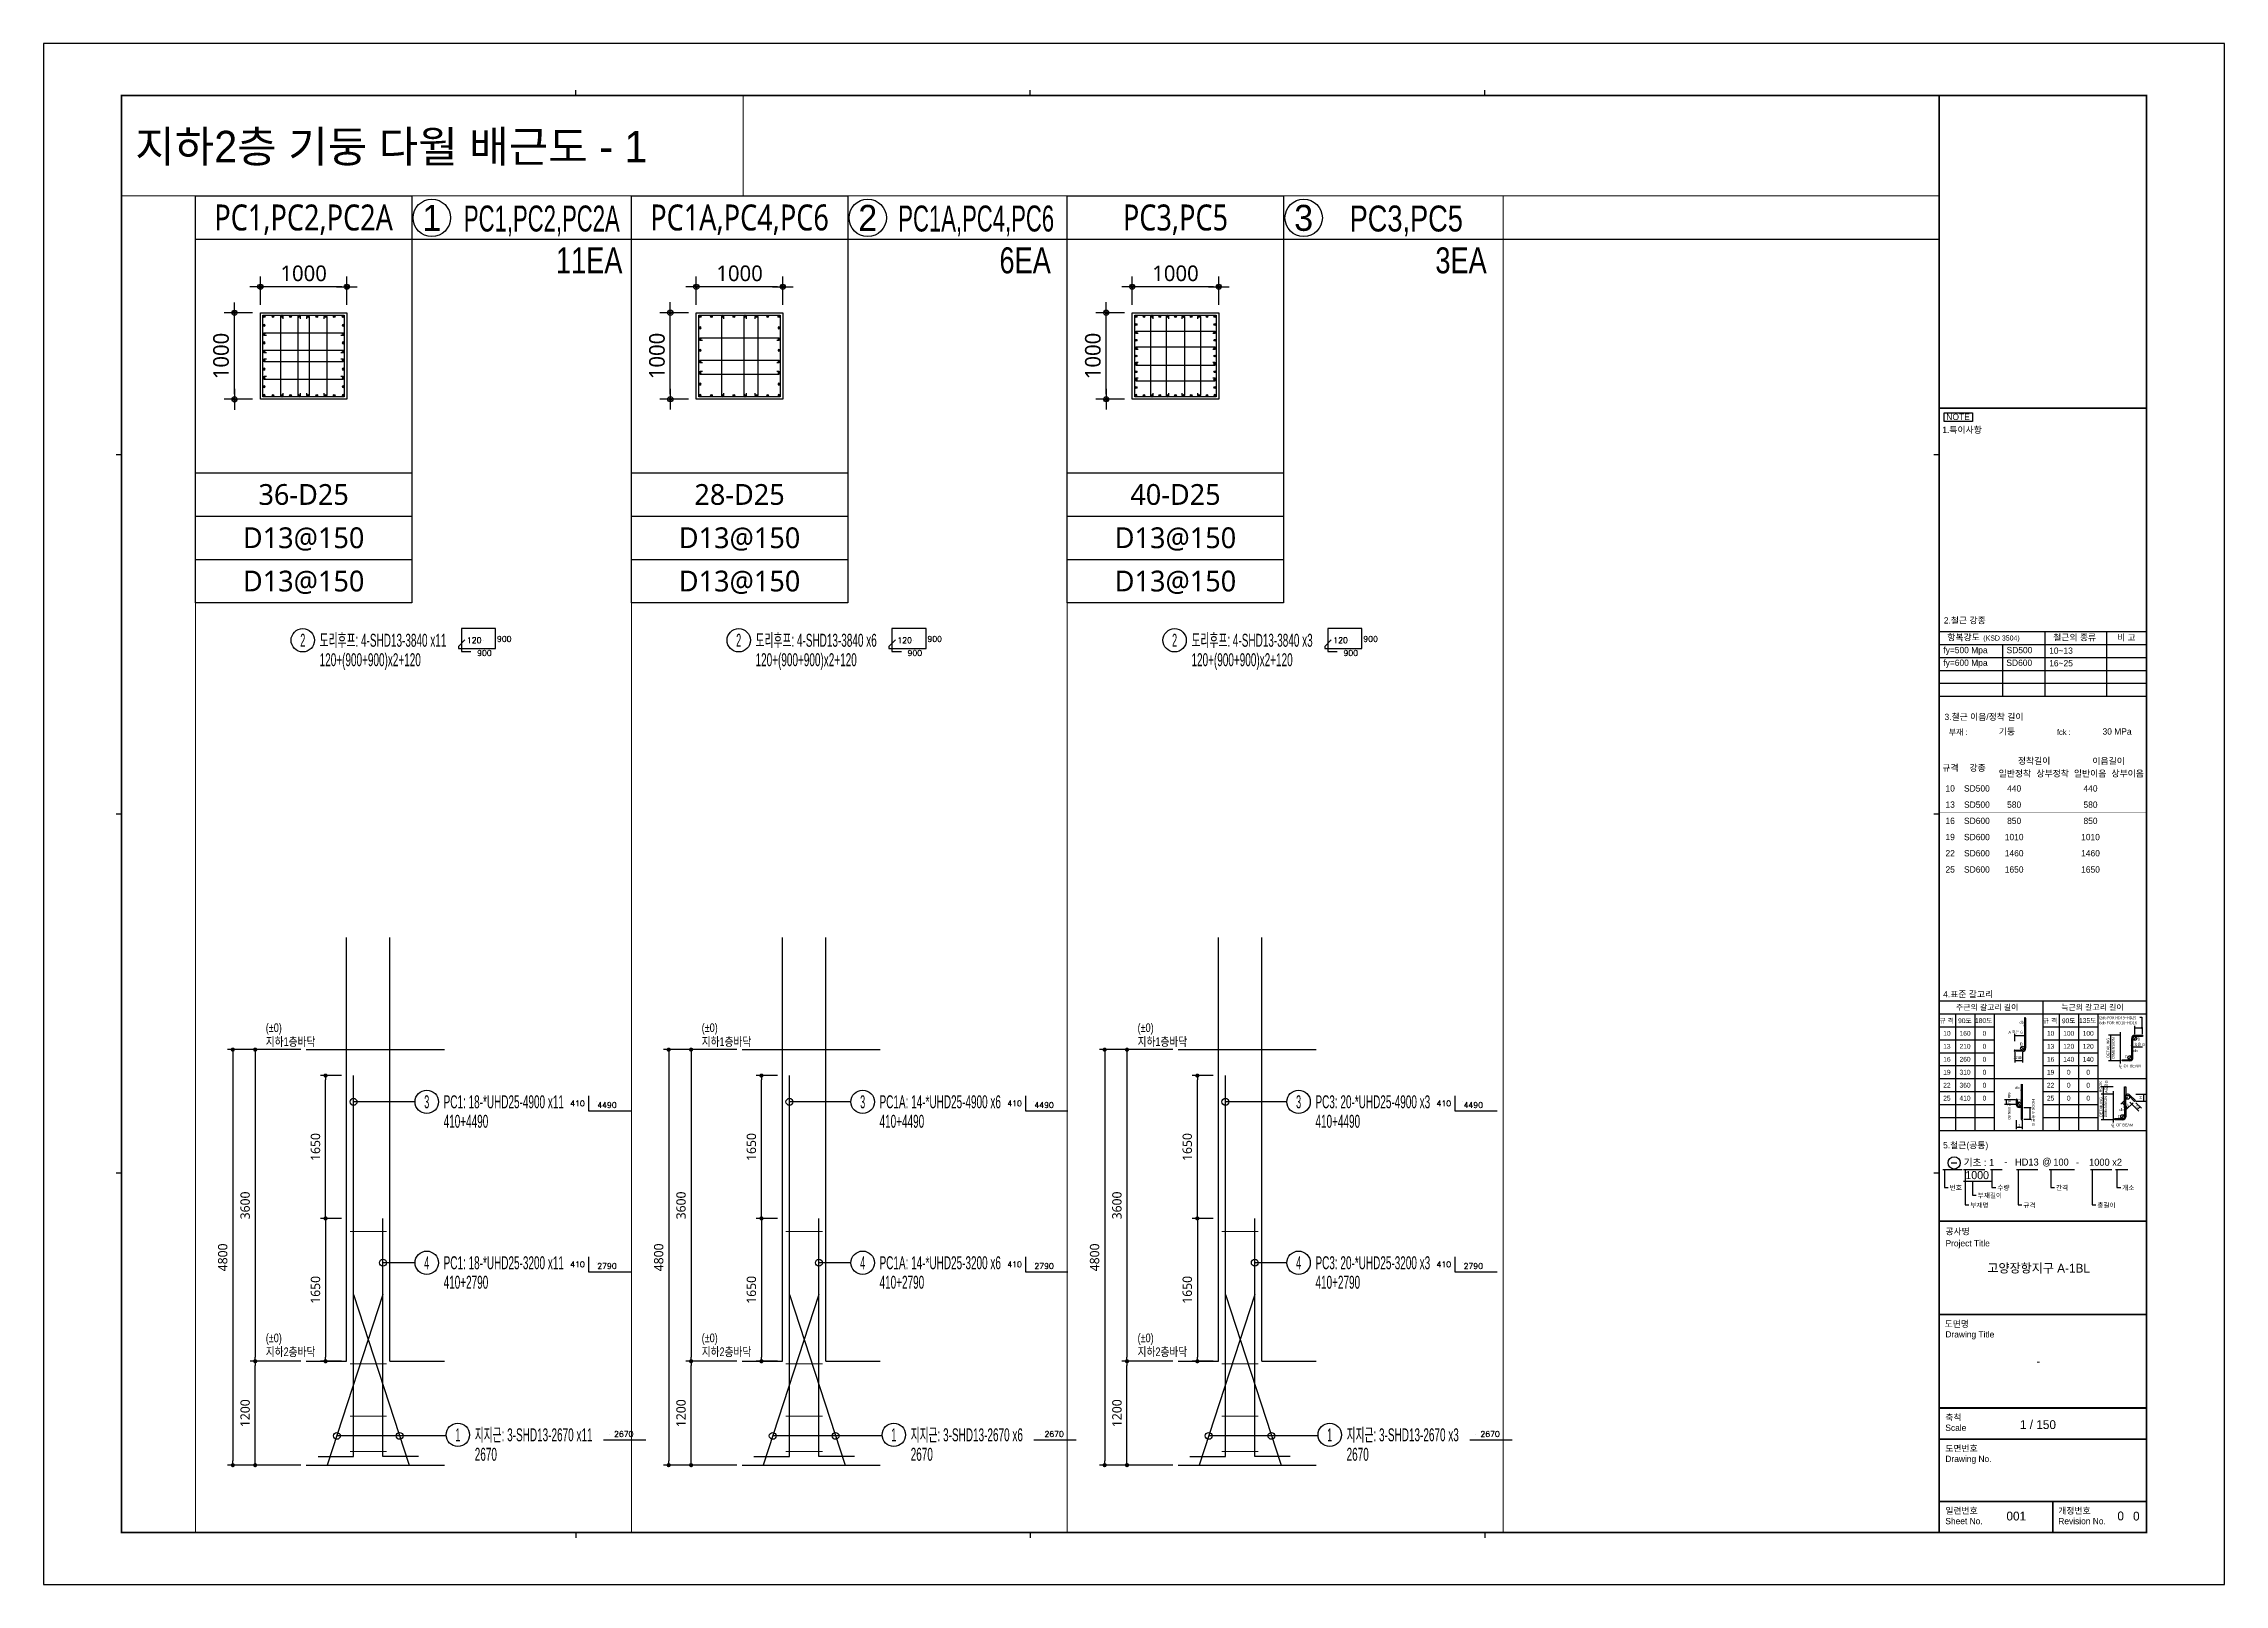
# Model space of a CAD drawing. Header units: millimetres. Extents: x 262481 to 2519995, y -394348 to 364571.
# Drawn here: x 467561 to 492761, y -215605 to -197807 of the extents above; entities that cross this region are included whole.
import ezdxf
from ezdxf.enums import TextEntityAlignment as Align

# ---------------------------------------------------------------- set-up
doc = ezdxf.new("R2010")
doc.units = ezdxf.units.MM
doc.header["$LTSCALE"] = 65
doc.layers.get('Defpoints').update_dxf_attribs({"color": 145})
for name, color, linetype in [('254', 254, 'Continuous'), ('AMAC-NO', 5, 'Continuous'), ('BAR', 2, 'Continuous'), ('BARR', 1, 'Continuous'), ('DIM', 7, 'Continuous'), ('ELE', 7, 'Continuous'), ('HOOP', 2, 'Continuous'), ('LEADER', 7, 'Continuous'), ('RP_TAG', 7, 'Continuous'), ('XDIM', 7, 'Continuous'), ('XSTRUCT', 2, 'Continuous'), ('XTAG', 7, 'Continuous'), ('기둥부호', 1, 'Continuous')]:
    doc.layers.add(name, color=color, linetype=linetype)
for name, color, linetype, lineweight in [('Main Bar', 7, 'Continuous', 0), ('TEXT', 3, 'Continuous', 9), ('XTITLE', 22, 'Continuous', 0)]:
    doc.layers.add(name, color=color, linetype=linetype, lineweight=lineweight)
doc.styles.add('ARIAL', font='malgun.ttf')
doc.styles.add('HYULL', font='Dotum.ttf')
doc.styles.add('ROMANS', font='malgun.ttf')
doc.styles.add('RPWK1', font='arial.ttf', dxfattribs={"bigfont": 'whgtxt.shx'})
doc.styles.add('RPWK2', font='romans.shx', dxfattribs={"bigfont": 'whgtxt.shx'})
doc.styles.add('XRebarSheet', font='Hmkmrhd_0.ttf')
doc.styles.add('돋음', font='Dotum.ttf')
doc.styles.add('맑은고딕', font='malgun.ttf')
doc.dimstyles.new('60(SUB-1.8)', dxfattribs={"dimscale": 60, "dimtxt": 1.8, "dimasz": 0.8, "dimexe": 1, "dimexo": 1, "dimgap": 1, "dimtad": 1, "dimdec": 0, "dimzin": 0, "dimdsep": 46, "dimtxsty": 'ROMANS', "dimblk": 'DOT', "dimcen": 1, "dimdle": 2, "dimclrd": 6, "dimclre": 6, "dimclrt": 7, "dimazin": 0, "dimtfac": 1, "dimtdec": 0, "dimtix": 1, "dimtmove": 2, "dimatfit": 3, "dimldrblk": 'DIMDOT', "dimfxl": 0, "dimtolj": 1, "dimtzin": 0, "dimarcsym": 0})
doc.dimstyles.new('DIM_40', dxfattribs={"dimscale": 40, "dimtxt": 3, "dimasz": 1, "dimexe": 2, "dimexo": 1.5, "dimgap": 1, "dimtad": 1, "dimdec": 0, "dimzin": 0, "dimdsep": 46, "dimtxsty": '맑은고딕', "dimblk1": 'DIMDOT', "dimblk2": 'DIMDOT', "dimsah": 1, "dimcen": 0.09, "dimdle": 2, "dimclrd": 7, "dimclre": 7, "dimclrt": 6, "dimadec": 0, "dimazin": 0, "dimtfac": 1, "dimtdec": 0, "dimtix": 1, "dimtmove": 2, "dimatfit": 3, "dimldrblk": 'DIMDOT', "dimfxl": 0, "dimtolj": 1, "dimtzin": 0, "dimarcsym": 0})
doc.dimstyles.new('NDIM', dxfattribs={"dimtxt": 3, "dimasz": 1.5, "dimexe": 2, "dimexo": 2, "dimgap": 1, "dimtad": 1, "dimdec": 0, "dimdsep": 46, "dimlunit": 6, "dimtxsty": 'ARIAL', "dimblk": 'DOT', "dimcen": 1, "dimclrd": 256, "dimclre": 7, "dimclrt": 3, "dimadec": 0, "dimazin": 0, "dimtfac": 1, "dimtdec": 0, "dimtix": 1, "dimtmove": 2, "dimatfit": 3, "dimldrblk": 'DOT', "dimfxl": 0, "dimtvp": 1, "dimtolj": 1, "dimlwd": -1, "dimlwe": -1, "dimarcsym": 0})

msp = doc.modelspace()

# ---------------------------------------------------------------- texts
at = {"layer": 'AMAC-NO', "color": 2, "style": '돋음'}
for s, p in [('1', (472046.9, -199819.4)), ('2', (477084.2, -199819.4)), ('3', (482121.5, -199819.4))]:
    msp.add_text(s, height=300, dxfattribs=at).set_placement(p, align=Align.MIDDLE_CENTER)
for s, width, p in [('PC1,PC2,PC2A', 0.65, (473317.8, -199827)), ('PC1A,PC4,PC6', 0.65, (478337.5, -199827)), ('PC3,PC5', 0.8, (483306.9, -199827)), ('11EA', 0.8, (473865.5, -200310.1)), ('6EA', 0.8, (478902.8, -200310.1)), ('3EA', 0.8, (483940.1, -200310.1))]:
    msp.add_text(s, height=300, dxfattribs=dict(at, width=width)).set_placement(p, align=Align.MIDDLE_CENTER)
at = {"layer": 'AMAC-NO', "color": 2, "style": '돋음', "width": 0.8}
for s, p in [('(%%P0)', (470128.2, -209224.6)), ('(%%P0)', (475165.5, -209224.6)), ('(%%P0)', (480202.8, -209224.6)), ('지하1층바닥', (470128.2, -209385.2)), ('지하1층바닥', (475165.5, -209385.2)), ('지하1층바닥', (480202.8, -209385.2)), ('지하2층바닥', (470128.2, -212968.9)), ('(%%P0)', (470128.2, -212808.3)), ('지하2층바닥', (475165.5, -212968.9)), ('(%%P0)', (475165.5, -212808.3)), ('지하2층바닥', (480202.8, -212968.9)), ('(%%P0)', (480202.8, -212808.3))]:
    msp.add_text(s, height=100, dxfattribs=at).set_placement(p)
at = {"layer": 'RP_TAG', "color": 2, "linetype": 'Continuous', "ltscale": 100, "style": 'RPWK2'}
for p in [(472452.5, -204750.7), (477426.4, -204750.7), (482463.8, -204750.7)]:
    msp.add_text('120', height=65.33, dxfattribs=at).set_placement(p, align=Align.BOTTOM_LEFT)
for p in [(472570.3, -204814.3), (477544.3, -204814.3), (482581.6, -204814.3)]:
    msp.add_text('900', height=65.33, dxfattribs=at).set_placement(p, align=Align.TOP_LEFT)
for p in [(472799.9, -204683.2), (477773.9, -204683.2), (482811.3, -204683.2)]:
    msp.add_text('900', height=65.33, dxfattribs=at).set_placement(p, align=Align.MIDDLE_LEFT)
for p in [(473814, -210101.9), (478864.9, -210101.9), (483825.4, -210101.9), (473814, -211961.3), (478864.9, -211961.3), (483825.4, -211961.3)]:
    msp.add_text('410', height=65.33, dxfattribs=at).set_placement(p, align=Align.BOTTOM_RIGHT)
for s, p in [('4490', (474071, -210121.2)), ('4490', (479121.9, -210121.2)), ('4490', (484082.3, -210121.2)), ('2790', (474071, -211980.7)), ('2790', (479121.9, -211980.7)), ('2790', (484082.3, -211980.7)), ('2670', (474264.5, -213921.4)), ('2670', (479238.5, -213921.4)), ('2670', (484275.8, -213921.4))]:
    msp.add_text(s, height=65.33, dxfattribs=at).set_placement(p, align=Align.BOTTOM_CENTER)
at = {"layer": 'XTITLE', "color": 2, "style": '돋음'}
msp.add_text('지하2층 기둥 다월 배근도 - 1', height=364.067, dxfattribs=at).set_placement((468619.2, -198996.1), align=Align.MIDDLE_LEFT)

# ---------------------------------------------------------------- blocks, each defined once
blk = doc.blocks.new('_Dot')
at = {"color": 0, "linetype": 'ByBlock', "lineweight": -2}
blk.add_line((-0.5, 0), (-1, 0), dxfattribs=at)
at = {"color": 0, "linetype": 'ByBlock', "const_width": 0.5}
blk.add_lwpolyline([(-0.25, 0, 1), (0.25, 0, 1)], format="xyb", close=True, dxfattribs=at)
blk = doc.blocks.new('*D12')
at = {"color": 7, "transparency": 16777216}
for p, q in [((80432, 20451), (80432, 20463)), ((80477, 20451), (80477, 20463))]:
    blk.add_line(p, q, dxfattribs=at)
at = {"transparency": 16777216}
blk.add_line((80433, 20461), (80475, 20461), dxfattribs=at)
at = {"layer": 'Defpoints', "color": 0, "transparency": 16777216}
for p in [(80432, 20449), (80477, 20461), (80477, 20449)]:
    blk.add_point(p, dxfattribs=at)
at = {"transparency": 16777216, "xscale": 1.5, "yscale": 1.5, "zscale": 1.5, "rotation": 180}
blk.add_blockref('_Dot', (80432, 20461), dxfattribs=at)
at = {"transparency": 16777216, "xscale": 1.5, "yscale": 1.5, "zscale": 1.5}
blk.add_blockref('_Dot', (80477, 20461), dxfattribs=at)
blk = doc.blocks.new('*D13')
at = {"color": 7, "transparency": 16777216}
for p, q in [((76172, 19024), (76172, 19045)), ((76217, 19024), (76217, 19045))]:
    blk.add_line(p, q, dxfattribs=at)
at = {"transparency": 16777216}
blk.add_line((76215, 19043), (76174, 19043), dxfattribs=at)
at = {"layer": 'Defpoints', "color": 0, "transparency": 16777216}
for p in [(76172, 19043), (76172, 19022), (76217, 19022)]:
    blk.add_point(p, dxfattribs=at)
at = {"transparency": 16777216, "xscale": 1.5, "yscale": 1.5, "zscale": 1.5, "rotation": 180}
blk.add_blockref('_Dot', (76172, 19043), dxfattribs=at)
at = {"transparency": 16777216, "xscale": 1.5, "yscale": 1.5, "zscale": 1.5}
blk.add_blockref('_Dot', (76217, 19043), dxfattribs=at)
blk = doc.blocks.new('*D14')
at = {"transparency": 16777216}
blk.add_line((80158, 18181), (80199, 18181), dxfattribs=at)
at = {"layer": 'Defpoints', "color": 0, "transparency": 16777216}
for p in [(80156, 18181), (80201, 18181), (80201, 18181)]:
    blk.add_point(p, dxfattribs=at)
at = {"transparency": 16777216, "xscale": 1.5, "yscale": 1.5, "zscale": 1.5, "rotation": 180}
blk.add_blockref('_Dot', (80156, 18181), dxfattribs=at)
at = {"transparency": 16777216, "xscale": 1.5, "yscale": 1.5, "zscale": 1.5}
blk.add_blockref('_Dot', (80201, 18181), dxfattribs=at)
blk = doc.blocks.new('*D15')
at = {"layer": 'Defpoints', "color": 0, "linetype": 'Continuous', "transparency": 16777216}
for p in [(470595, -209428), (469747, -214228), (470595, -214228)]:
    blk.add_point(p, dxfattribs=at).dxf.unprotected_set("ltscale", 0)
at = {"layer": 'XDIM', "color": 6, "linetype": 'Continuous', "lineweight": -2, "transparency": 16777216}
for p, q in [((470535, -209428), (469687, -209428)), ((469747, -209476), (469747, -214180)), ((470535, -214228), (469687, -214228))]:
    blk.add_line(p, q, dxfattribs=at).dxf.unprotected_set("ltscale", 0)
at = {"layer": 'XDIM', "color": 6, "linetype": 'Continuous', "lineweight": -2, "transparency": 16777216, "xscale": 48, "yscale": 48, "zscale": 48}
for p, rotation in [((469747, -209428), 90), ((469747, -214228), 270)]:
    blk.add_blockref('_Dot', p, dxfattribs=dict(at, rotation=rotation)).dxf.unprotected_set("ltscale", 0)
at = {"layer": 'XDIM', "color": 7, "linetype": 'Continuous', "transparency": 16777216, "insert": (469631, -211828), "char_height": 108, "attachment_point": 5, "rotation": 90, "style": 'ROMANS'}
blk.add_mtext('\\A1;4800', dxfattribs=at).dxf.unprotected_set("ltscale", 0)
blk = doc.blocks.new('DIMDOT')
at = {"layer": 'DIM', "linetype": 'Continuous'}
blk.add_line((-2, 0), (2, 0), dxfattribs=at)
for radius in [0.5, 0.25]:
    blk.add_circle((0, 0), radius, dxfattribs=at)
blk = doc.blocks.new('*D16')
at = {"layer": 'Defpoints', "color": 0, "linetype": 'Continuous', "transparency": 16777216}
for p in [(470595, -209428), (470006, -213028), (470595, -213028)]:
    blk.add_point(p, dxfattribs=at).dxf.unprotected_set("ltscale", 0)
at = {"layer": 'XDIM', "color": 6, "linetype": 'Continuous', "lineweight": -2, "transparency": 16777216}
for p, q in [((470535, -209428), (469946, -209428)), ((470006, -209476), (470006, -212980)), ((470535, -213028), (469946, -213028))]:
    blk.add_line(p, q, dxfattribs=at).dxf.unprotected_set("ltscale", 0)
at = {"layer": 'XDIM', "color": 6, "linetype": 'Continuous', "lineweight": -2, "transparency": 16777216, "xscale": 48, "yscale": 48, "zscale": 48}
for p, rotation in [((470006, -209428), 90), ((470006, -213028), 270)]:
    blk.add_blockref('_Dot', p, dxfattribs=dict(at, rotation=rotation)).dxf.unprotected_set("ltscale", 0)
at = {"layer": 'XDIM', "color": 7, "linetype": 'Continuous', "transparency": 16777216, "insert": (469890, -211228), "char_height": 108, "attachment_point": 5, "rotation": 90, "style": 'ROMANS'}
blk.add_mtext('\\A1;3600', dxfattribs=at).dxf.unprotected_set("ltscale", 0)
blk = doc.blocks.new('*D17')
at = {"layer": 'Defpoints', "color": 0, "linetype": 'Continuous', "transparency": 16777216}
for p in [(470006, -213028), (470595, -213028), (470595, -214228)]:
    blk.add_point(p, dxfattribs=at).dxf.unprotected_set("ltscale", 0)
at = {"layer": 'XDIM', "color": 6, "linetype": 'Continuous', "lineweight": -2, "transparency": 16777216}
for p, q in [((470535, -213028), (469946, -213028)), ((470006, -214180), (470006, -213076)), ((470535, -214228), (469946, -214228))]:
    blk.add_line(p, q, dxfattribs=at).dxf.unprotected_set("ltscale", 0)
at = {"layer": 'XDIM', "color": 6, "linetype": 'Continuous', "lineweight": -2, "transparency": 16777216, "xscale": 48, "yscale": 48, "zscale": 48}
for p, rotation in [((470006, -213028), 90), ((470006, -214228), 270)]:
    blk.add_blockref('_Dot', p, dxfattribs=dict(at, rotation=rotation)).dxf.unprotected_set("ltscale", 0)
at = {"layer": 'XDIM', "color": 7, "linetype": 'Continuous', "transparency": 16777216, "insert": (469890, -213628), "char_height": 108, "attachment_point": 5, "rotation": 90, "style": 'ROMANS'}
blk.add_mtext('\\A1;1200', dxfattribs=at).dxf.unprotected_set("ltscale", 0)
blk = doc.blocks.new('*D18')
at = {"layer": 'Defpoints', "color": 0, "linetype": 'Continuous', "transparency": 16777216}
for p in [(471062, -211378), (470819, -213028), (471062, -213028)]:
    blk.add_point(p, dxfattribs=at).dxf.unprotected_set("ltscale", 0)
at = {"layer": 'XDIM', "color": 6, "linetype": 'Continuous', "lineweight": -2, "transparency": 16777216}
for p, q in [((471002, -211378), (470759, -211378)), ((470819, -211426), (470819, -212980)), ((471002, -213028), (470759, -213028))]:
    blk.add_line(p, q, dxfattribs=at).dxf.unprotected_set("ltscale", 0)
at = {"layer": 'XDIM', "color": 6, "linetype": 'Continuous', "lineweight": -2, "transparency": 16777216, "xscale": 48, "yscale": 48, "zscale": 48}
for p, rotation in [((470819, -211378), 90), ((470819, -213028), 270)]:
    blk.add_blockref('_Dot', p, dxfattribs=dict(at, rotation=rotation)).dxf.unprotected_set("ltscale", 0)
at = {"layer": 'XDIM', "color": 7, "linetype": 'Continuous', "transparency": 16777216, "insert": (470703, -212203), "char_height": 108, "attachment_point": 5, "rotation": 90, "style": 'ROMANS'}
blk.add_mtext('\\A1;1650', dxfattribs=at).dxf.unprotected_set("ltscale", 0)
blk = doc.blocks.new('*D19')
at = {"layer": 'Defpoints', "color": 0, "linetype": 'Continuous', "transparency": 16777216}
for p in [(470819, -209728), (471062, -209728), (471062, -211378)]:
    blk.add_point(p, dxfattribs=at).dxf.unprotected_set("ltscale", 0)
at = {"layer": 'XDIM', "color": 6, "linetype": 'Continuous', "lineweight": -2, "transparency": 16777216}
for p, q in [((471002, -209728), (470759, -209728)), ((470819, -211330), (470819, -209776)), ((471002, -211378), (470759, -211378))]:
    blk.add_line(p, q, dxfattribs=at).dxf.unprotected_set("ltscale", 0)
at = {"layer": 'XDIM', "color": 6, "linetype": 'Continuous', "lineweight": -2, "transparency": 16777216, "xscale": 48, "yscale": 48, "zscale": 48}
for p, rotation in [((470819, -209728), 90), ((470819, -211378), 270)]:
    blk.add_blockref('_Dot', p, dxfattribs=dict(at, rotation=rotation)).dxf.unprotected_set("ltscale", 0)
at = {"layer": 'XDIM', "color": 7, "linetype": 'Continuous', "transparency": 16777216, "insert": (470703, -210553), "char_height": 108, "attachment_point": 5, "rotation": 90, "style": 'ROMANS'}
blk.add_mtext('\\A1;1650', dxfattribs=at).dxf.unprotected_set("ltscale", 0)
blk = doc.blocks.new('*D20')
at = {"layer": 'Defpoints', "color": 0, "transparency": 16777216}
for p in [(467293, -192085), (467593, -192085), (467593, -193085)]:
    blk.add_point(p, dxfattribs=at)
at = {"layer": 'DIM', "color": 7, "lineweight": -2, "transparency": 16777216}
for p, q in [((467503, -192085), (467173, -192085)), ((467293, -193025), (467293, -192145)), ((467503, -193085), (467173, -193085))]:
    blk.add_line(p, q, dxfattribs=at)
at = {"layer": 'DIM', "color": 7, "lineweight": -2, "transparency": 16777216, "xscale": 60, "yscale": 60, "zscale": 60}
for p, rotation in [((467293, -192085), 90), ((467293, -193085), 270)]:
    blk.add_blockref('DIMDOT', p, dxfattribs=dict(at, rotation=rotation))
at = {"layer": 'DIM', "color": 6, "transparency": 16777216, "insert": (467139, -192585), "char_height": 180, "attachment_point": 5, "rotation": 90, "style": '맑은고딕'}
blk.add_mtext('\\A1;1000', dxfattribs=at)
blk = doc.blocks.new('*D21')
at = {"layer": 'Defpoints', "color": 0, "transparency": 16777216}
for p in [(467593, -191785), (467593, -192085), (468593, -192085)]:
    blk.add_point(p, dxfattribs=at)
at = {"layer": 'DIM', "color": 7, "lineweight": -2, "transparency": 16777216}
for p, q in [((467593, -191995), (467593, -191665)), ((468593, -191995), (468593, -191665)), ((468533, -191785), (467653, -191785))]:
    blk.add_line(p, q, dxfattribs=at)
at = {"layer": 'DIM', "color": 7, "lineweight": -2, "transparency": 16777216, "xscale": 60, "yscale": 60, "zscale": 60, "rotation": 180}
blk.add_blockref('DIMDOT', (467593, -191785), dxfattribs=at)
at = {"layer": 'DIM', "color": 7, "lineweight": -2, "transparency": 16777216, "xscale": 60, "yscale": 60, "zscale": 60}
blk.add_blockref('DIMDOT', (468593, -191785), dxfattribs=at)
at = {"layer": 'DIM', "color": 6, "transparency": 16777216, "insert": (468093, -191631), "char_height": 180, "attachment_point": 5, "style": '맑은고딕'}
blk.add_mtext('\\A1;1000', dxfattribs=at)
blk = doc.blocks.new('BAR')
at = {"layer": 'BARR'}
h = blk.add_hatch(color=256, dxfattribs=at)
edge = h.paths.add_edge_path()
edge.add_arc((0, 0), 15, 0, 360)
blk.add_circle((0, 0), 15, dxfattribs=at)
blk = doc.blocks.new('*D25')
at = {"layer": 'Defpoints', "color": 0, "transparency": 16777216}
for p in [(450, 3350), (750, 3350), (750, 2350)]:
    blk.add_point(p, dxfattribs=at)
at = {"layer": 'DIM', "color": 7, "lineweight": -2, "transparency": 16777216}
for p, q in [((660, 3350), (330, 3350)), ((450, 2410), (450, 3290)), ((660, 2350), (330, 2350))]:
    blk.add_line(p, q, dxfattribs=at)
at = {"layer": 'DIM', "color": 7, "lineweight": -2, "transparency": 16777216, "xscale": 60, "yscale": 60, "zscale": 60}
for p, rotation in [((450, 3350), 90), ((450, 2350), 270)]:
    blk.add_blockref('DIMDOT', p, dxfattribs=dict(at, rotation=rotation))
at = {"layer": 'DIM', "color": 6, "transparency": 16777216, "insert": (296, 2850), "char_height": 180, "attachment_point": 5, "rotation": 90, "style": '맑은고딕'}
blk.add_mtext('\\A1;1000', dxfattribs=at)
blk = doc.blocks.new('*D26')
at = {"layer": 'Defpoints', "color": 0, "transparency": 16777216}
for p in [(750, 3650), (750, 3350), (1750, 3350)]:
    blk.add_point(p, dxfattribs=at)
at = {"layer": 'DIM', "color": 7, "lineweight": -2, "transparency": 16777216}
for p, q in [((750, 3440), (750, 3770)), ((1690, 3650), (810, 3650)), ((1750, 3440), (1750, 3770))]:
    blk.add_line(p, q, dxfattribs=at)
at = {"layer": 'DIM', "color": 7, "lineweight": -2, "transparency": 16777216, "xscale": 60, "yscale": 60, "zscale": 60, "rotation": 180}
blk.add_blockref('DIMDOT', (750, 3650), dxfattribs=at)
at = {"layer": 'DIM', "color": 7, "lineweight": -2, "transparency": 16777216, "xscale": 60, "yscale": 60, "zscale": 60}
blk.add_blockref('DIMDOT', (1750, 3650), dxfattribs=at)
at = {"layer": 'DIM', "color": 6, "transparency": 16777216, "insert": (1250, 3804), "char_height": 180, "attachment_point": 5, "style": '맑은고딕'}
blk.add_mtext('\\A1;1000', dxfattribs=at)
blk = doc.blocks.new('*D29')
at = {"layer": 'Defpoints', "color": 0, "linetype": 'Continuous', "transparency": 16777216}
for p in [(475632, -209428), (474784, -214228), (475632, -214228)]:
    blk.add_point(p, dxfattribs=at).dxf.unprotected_set("ltscale", 0)
at = {"layer": 'XDIM', "color": 6, "linetype": 'Continuous', "lineweight": -2, "transparency": 16777216}
for p, q in [((475572, -209428), (474724, -209428)), ((474784, -209476), (474784, -214180)), ((475572, -214228), (474724, -214228))]:
    blk.add_line(p, q, dxfattribs=at).dxf.unprotected_set("ltscale", 0)
at = {"layer": 'XDIM', "color": 6, "linetype": 'Continuous', "lineweight": -2, "transparency": 16777216, "xscale": 48, "yscale": 48, "zscale": 48}
for p, rotation in [((474784, -209428), 90), ((474784, -214228), 270)]:
    blk.add_blockref('_Dot', p, dxfattribs=dict(at, rotation=rotation)).dxf.unprotected_set("ltscale", 0)
at = {"layer": 'XDIM', "color": 7, "linetype": 'Continuous', "transparency": 16777216, "insert": (474669, -211828), "char_height": 108, "attachment_point": 5, "rotation": 90, "style": 'ROMANS'}
blk.add_mtext('\\A1;4800', dxfattribs=at).dxf.unprotected_set("ltscale", 0)
blk = doc.blocks.new('*D30')
at = {"layer": 'Defpoints', "color": 0, "linetype": 'Continuous', "transparency": 16777216}
for p in [(475632, -209428), (475043, -213028), (475632, -213028)]:
    blk.add_point(p, dxfattribs=at).dxf.unprotected_set("ltscale", 0)
at = {"layer": 'XDIM', "color": 6, "linetype": 'Continuous', "lineweight": -2, "transparency": 16777216}
for p, q in [((475572, -209428), (474983, -209428)), ((475043, -209476), (475043, -212980)), ((475572, -213028), (474983, -213028))]:
    blk.add_line(p, q, dxfattribs=at).dxf.unprotected_set("ltscale", 0)
at = {"layer": 'XDIM', "color": 6, "linetype": 'Continuous', "lineweight": -2, "transparency": 16777216, "xscale": 48, "yscale": 48, "zscale": 48}
for p, rotation in [((475043, -209428), 90), ((475043, -213028), 270)]:
    blk.add_blockref('_Dot', p, dxfattribs=dict(at, rotation=rotation)).dxf.unprotected_set("ltscale", 0)
at = {"layer": 'XDIM', "color": 7, "linetype": 'Continuous', "transparency": 16777216, "insert": (474927, -211228), "char_height": 108, "attachment_point": 5, "rotation": 90, "style": 'ROMANS'}
blk.add_mtext('\\A1;3600', dxfattribs=at).dxf.unprotected_set("ltscale", 0)
blk = doc.blocks.new('*D31')
at = {"layer": 'Defpoints', "color": 0, "linetype": 'Continuous', "transparency": 16777216}
for p in [(475043, -213028), (475632, -213028), (475632, -214228)]:
    blk.add_point(p, dxfattribs=at).dxf.unprotected_set("ltscale", 0)
at = {"layer": 'XDIM', "color": 6, "linetype": 'Continuous', "lineweight": -2, "transparency": 16777216}
for p, q in [((475572, -213028), (474983, -213028)), ((475043, -214180), (475043, -213076)), ((475572, -214228), (474983, -214228))]:
    blk.add_line(p, q, dxfattribs=at).dxf.unprotected_set("ltscale", 0)
at = {"layer": 'XDIM', "color": 6, "linetype": 'Continuous', "lineweight": -2, "transparency": 16777216, "xscale": 48, "yscale": 48, "zscale": 48}
for p, rotation in [((475043, -213028), 90), ((475043, -214228), 270)]:
    blk.add_blockref('_Dot', p, dxfattribs=dict(at, rotation=rotation)).dxf.unprotected_set("ltscale", 0)
at = {"layer": 'XDIM', "color": 7, "linetype": 'Continuous', "transparency": 16777216, "insert": (474927, -213628), "char_height": 108, "attachment_point": 5, "rotation": 90, "style": 'ROMANS'}
blk.add_mtext('\\A1;1200', dxfattribs=at).dxf.unprotected_set("ltscale", 0)
blk = doc.blocks.new('*D32')
at = {"layer": 'Defpoints', "color": 0, "linetype": 'Continuous', "transparency": 16777216}
for p in [(476100, -211378), (475856, -213028), (476100, -213028)]:
    blk.add_point(p, dxfattribs=at).dxf.unprotected_set("ltscale", 0)
at = {"layer": 'XDIM', "color": 6, "linetype": 'Continuous', "lineweight": -2, "transparency": 16777216}
for p, q in [((476040, -211378), (475796, -211378)), ((475856, -211426), (475856, -212980)), ((476040, -213028), (475796, -213028))]:
    blk.add_line(p, q, dxfattribs=at).dxf.unprotected_set("ltscale", 0)
at = {"layer": 'XDIM', "color": 6, "linetype": 'Continuous', "lineweight": -2, "transparency": 16777216, "xscale": 48, "yscale": 48, "zscale": 48}
for p, rotation in [((475856, -211378), 90), ((475856, -213028), 270)]:
    blk.add_blockref('_Dot', p, dxfattribs=dict(at, rotation=rotation)).dxf.unprotected_set("ltscale", 0)
at = {"layer": 'XDIM', "color": 7, "linetype": 'Continuous', "transparency": 16777216, "insert": (475740, -212203), "char_height": 108, "attachment_point": 5, "rotation": 90, "style": 'ROMANS'}
blk.add_mtext('\\A1;1650', dxfattribs=at).dxf.unprotected_set("ltscale", 0)
blk = doc.blocks.new('*D33')
at = {"layer": 'Defpoints', "color": 0, "linetype": 'Continuous', "transparency": 16777216}
for p in [(475856, -209728), (476100, -209728), (476100, -211378)]:
    blk.add_point(p, dxfattribs=at).dxf.unprotected_set("ltscale", 0)
at = {"layer": 'XDIM', "color": 6, "linetype": 'Continuous', "lineweight": -2, "transparency": 16777216}
for p, q in [((476040, -209728), (475796, -209728)), ((475856, -211330), (475856, -209776)), ((476040, -211378), (475796, -211378))]:
    blk.add_line(p, q, dxfattribs=at).dxf.unprotected_set("ltscale", 0)
at = {"layer": 'XDIM', "color": 6, "linetype": 'Continuous', "lineweight": -2, "transparency": 16777216, "xscale": 48, "yscale": 48, "zscale": 48}
for p, rotation in [((475856, -209728), 90), ((475856, -211378), 270)]:
    blk.add_blockref('_Dot', p, dxfattribs=dict(at, rotation=rotation)).dxf.unprotected_set("ltscale", 0)
at = {"layer": 'XDIM', "color": 7, "linetype": 'Continuous', "transparency": 16777216, "insert": (475740, -210553), "char_height": 108, "attachment_point": 5, "rotation": 90, "style": 'ROMANS'}
blk.add_mtext('\\A1;1650', dxfattribs=at).dxf.unprotected_set("ltscale", 0)
blk = doc.blocks.new('*D27')
at = {"layer": 'Defpoints', "color": 0, "transparency": 16777216}
for p in [(450, 3350), (750, 3350), (750, 2350)]:
    blk.add_point(p, dxfattribs=at)
at = {"layer": 'DIM', "color": 7, "lineweight": -2, "transparency": 16777216}
for p, q in [((660, 3350), (330, 3350)), ((450, 2410), (450, 3290)), ((660, 2350), (330, 2350))]:
    blk.add_line(p, q, dxfattribs=at)
at = {"layer": 'DIM', "color": 7, "lineweight": -2, "transparency": 16777216, "xscale": 60, "yscale": 60, "zscale": 60}
for p, rotation in [((450, 3350), 90), ((450, 2350), 270)]:
    blk.add_blockref('DIMDOT', p, dxfattribs=dict(at, rotation=rotation))
at = {"layer": 'DIM', "color": 6, "transparency": 16777216, "insert": (296, 2850), "char_height": 180, "attachment_point": 5, "rotation": 90, "style": '맑은고딕'}
blk.add_mtext('\\A1;1000', dxfattribs=at)
blk = doc.blocks.new('*D28')
at = {"layer": 'Defpoints', "color": 0, "transparency": 16777216}
for p in [(750, 3650), (750, 3350), (1750, 3350)]:
    blk.add_point(p, dxfattribs=at)
at = {"layer": 'DIM', "color": 7, "lineweight": -2, "transparency": 16777216}
for p, q in [((750, 3440), (750, 3770)), ((1690, 3650), (810, 3650)), ((1750, 3440), (1750, 3770))]:
    blk.add_line(p, q, dxfattribs=at)
at = {"layer": 'DIM', "color": 7, "lineweight": -2, "transparency": 16777216, "xscale": 60, "yscale": 60, "zscale": 60, "rotation": 180}
blk.add_blockref('DIMDOT', (750, 3650), dxfattribs=at)
at = {"layer": 'DIM', "color": 7, "lineweight": -2, "transparency": 16777216, "xscale": 60, "yscale": 60, "zscale": 60}
blk.add_blockref('DIMDOT', (1750, 3650), dxfattribs=at)
at = {"layer": 'DIM', "color": 6, "transparency": 16777216, "insert": (1250, 3804), "char_height": 180, "attachment_point": 5, "style": '맑은고딕'}
blk.add_mtext('\\A1;1000', dxfattribs=at)
blk = doc.blocks.new('*D34')
at = {"layer": 'Defpoints', "color": 0, "linetype": 'Continuous', "transparency": 16777216}
for p in [(480670, -209428), (479822, -214228), (480670, -214228)]:
    blk.add_point(p, dxfattribs=at).dxf.unprotected_set("ltscale", 0)
at = {"layer": 'XDIM', "color": 6, "linetype": 'Continuous', "lineweight": -2, "transparency": 16777216}
for p, q in [((480610, -209428), (479762, -209428)), ((479822, -209476), (479822, -214180)), ((480610, -214228), (479762, -214228))]:
    blk.add_line(p, q, dxfattribs=at).dxf.unprotected_set("ltscale", 0)
at = {"layer": 'XDIM', "color": 6, "linetype": 'Continuous', "lineweight": -2, "transparency": 16777216, "xscale": 48, "yscale": 48, "zscale": 48}
for p, rotation in [((479822, -209428), 90), ((479822, -214228), 270)]:
    blk.add_blockref('_Dot', p, dxfattribs=dict(at, rotation=rotation)).dxf.unprotected_set("ltscale", 0)
at = {"layer": 'XDIM', "color": 7, "linetype": 'Continuous', "transparency": 16777216, "insert": (479706, -211828), "char_height": 108, "attachment_point": 5, "rotation": 90, "style": 'ROMANS'}
blk.add_mtext('\\A1;4800', dxfattribs=at).dxf.unprotected_set("ltscale", 0)
blk = doc.blocks.new('*D35')
at = {"layer": 'Defpoints', "color": 0, "linetype": 'Continuous', "transparency": 16777216}
for p in [(480670, -209428), (480080, -213028), (480670, -213028)]:
    blk.add_point(p, dxfattribs=at).dxf.unprotected_set("ltscale", 0)
at = {"layer": 'XDIM', "color": 6, "linetype": 'Continuous', "lineweight": -2, "transparency": 16777216}
for p, q in [((480610, -209428), (480020, -209428)), ((480080, -209476), (480080, -212980)), ((480610, -213028), (480020, -213028))]:
    blk.add_line(p, q, dxfattribs=at).dxf.unprotected_set("ltscale", 0)
at = {"layer": 'XDIM', "color": 6, "linetype": 'Continuous', "lineweight": -2, "transparency": 16777216, "xscale": 48, "yscale": 48, "zscale": 48}
for p, rotation in [((480080, -209428), 90), ((480080, -213028), 270)]:
    blk.add_blockref('_Dot', p, dxfattribs=dict(at, rotation=rotation)).dxf.unprotected_set("ltscale", 0)
at = {"layer": 'XDIM', "color": 7, "linetype": 'Continuous', "transparency": 16777216, "insert": (479964, -211228), "char_height": 108, "attachment_point": 5, "rotation": 90, "style": 'ROMANS'}
blk.add_mtext('\\A1;3600', dxfattribs=at).dxf.unprotected_set("ltscale", 0)
blk = doc.blocks.new('*D36')
at = {"layer": 'Defpoints', "color": 0, "linetype": 'Continuous', "transparency": 16777216}
for p in [(480080, -213028), (480670, -213028), (480670, -214228)]:
    blk.add_point(p, dxfattribs=at).dxf.unprotected_set("ltscale", 0)
at = {"layer": 'XDIM', "color": 6, "linetype": 'Continuous', "lineweight": -2, "transparency": 16777216}
for p, q in [((480610, -213028), (480020, -213028)), ((480080, -214180), (480080, -213076)), ((480610, -214228), (480020, -214228))]:
    blk.add_line(p, q, dxfattribs=at).dxf.unprotected_set("ltscale", 0)
at = {"layer": 'XDIM', "color": 6, "linetype": 'Continuous', "lineweight": -2, "transparency": 16777216, "xscale": 48, "yscale": 48, "zscale": 48}
for p, rotation in [((480080, -213028), 90), ((480080, -214228), 270)]:
    blk.add_blockref('_Dot', p, dxfattribs=dict(at, rotation=rotation)).dxf.unprotected_set("ltscale", 0)
at = {"layer": 'XDIM', "color": 7, "linetype": 'Continuous', "transparency": 16777216, "insert": (479964, -213628), "char_height": 108, "attachment_point": 5, "rotation": 90, "style": 'ROMANS'}
blk.add_mtext('\\A1;1200', dxfattribs=at).dxf.unprotected_set("ltscale", 0)
blk = doc.blocks.new('*D37')
at = {"layer": 'Defpoints', "color": 0, "linetype": 'Continuous', "transparency": 16777216}
for p in [(481137, -211378), (480893, -213028), (481137, -213028)]:
    blk.add_point(p, dxfattribs=at).dxf.unprotected_set("ltscale", 0)
at = {"layer": 'XDIM', "color": 6, "linetype": 'Continuous', "lineweight": -2, "transparency": 16777216}
for p, q in [((481077, -211378), (480833, -211378)), ((480893, -211426), (480893, -212980)), ((481077, -213028), (480833, -213028))]:
    blk.add_line(p, q, dxfattribs=at).dxf.unprotected_set("ltscale", 0)
at = {"layer": 'XDIM', "color": 6, "linetype": 'Continuous', "lineweight": -2, "transparency": 16777216, "xscale": 48, "yscale": 48, "zscale": 48}
for p, rotation in [((480893, -211378), 90), ((480893, -213028), 270)]:
    blk.add_blockref('_Dot', p, dxfattribs=dict(at, rotation=rotation)).dxf.unprotected_set("ltscale", 0)
at = {"layer": 'XDIM', "color": 7, "linetype": 'Continuous', "transparency": 16777216, "insert": (480777, -212203), "char_height": 108, "attachment_point": 5, "rotation": 90, "style": 'ROMANS'}
blk.add_mtext('\\A1;1650', dxfattribs=at).dxf.unprotected_set("ltscale", 0)
blk = doc.blocks.new('*D38')
at = {"layer": 'Defpoints', "color": 0, "linetype": 'Continuous', "transparency": 16777216}
for p in [(480893, -209728), (481137, -209728), (481137, -211378)]:
    blk.add_point(p, dxfattribs=at).dxf.unprotected_set("ltscale", 0)
at = {"layer": 'XDIM', "color": 6, "linetype": 'Continuous', "lineweight": -2, "transparency": 16777216}
for p, q in [((481077, -209728), (480833, -209728)), ((480893, -211330), (480893, -209776)), ((481077, -211378), (480833, -211378))]:
    blk.add_line(p, q, dxfattribs=at).dxf.unprotected_set("ltscale", 0)
at = {"layer": 'XDIM', "color": 6, "linetype": 'Continuous', "lineweight": -2, "transparency": 16777216, "xscale": 48, "yscale": 48, "zscale": 48}
for p, rotation in [((480893, -209728), 90), ((480893, -211378), 270)]:
    blk.add_blockref('_Dot', p, dxfattribs=dict(at, rotation=rotation)).dxf.unprotected_set("ltscale", 0)
at = {"layer": 'XDIM', "color": 7, "linetype": 'Continuous', "transparency": 16777216, "insert": (480777, -210553), "char_height": 108, "attachment_point": 5, "rotation": 90, "style": 'ROMANS'}
blk.add_mtext('\\A1;1650', dxfattribs=at).dxf.unprotected_set("ltscale", 0)
blk = doc.blocks.new('*U2170', base_point=(472213.9579, -213877.8224))
at = {"layer": 'RP_TAG', "color": 0, "linetype": 'Continuous', "ltscale": 100}
blk.add_circle((472347.9579, -213877.8224), 135, dxfattribs=at)
at = {"layer": 'RP_TAG', "color": 0, "linetype": 'Continuous', "ltscale": 100, "style": 'RPWK1', "width": 0.5}
blk.add_text('1', height=150, dxfattribs=at).set_placement((472347.9579, -213877.8224), align=Align.MIDDLE_CENTER)
at = {"layer": 'RP_TAG', "color": 0, "linetype": 'Continuous', "ltscale": 100, "style": 'RPWK1', "width": 0.55}
for s, p in [('지지근: 3-SHD13-2670 x11', (472542.9579, -213877.8224)), ('2670', (472542.9579, -214102.8224))]:
    blk.add_text(s, height=150, dxfattribs=at).set_placement(p, align=Align.MIDDLE_LEFT)
blk = doc.blocks.new('*U2171', base_point=(477251.2561, -213877.8224))
at = {"layer": 'RP_TAG', "color": 0, "linetype": 'Continuous', "ltscale": 100}
blk.add_circle((477385.2561, -213877.8224), 135, dxfattribs=at)
at = {"layer": 'RP_TAG', "color": 0, "linetype": 'Continuous', "ltscale": 100, "style": 'RPWK1', "width": 0.5}
blk.add_text('1', height=150, dxfattribs=at).set_placement((477385.2561, -213877.8224), align=Align.MIDDLE_CENTER)
at = {"layer": 'RP_TAG', "color": 0, "linetype": 'Continuous', "ltscale": 100, "style": 'RPWK1', "width": 0.55}
for s, p in [('지지근: 3-SHD13-2670 x6', (477580.2561, -213877.8224)), ('2670', (477580.2561, -214102.8224))]:
    blk.add_text(s, height=150, dxfattribs=at).set_placement(p, align=Align.MIDDLE_LEFT)
blk = doc.blocks.new('*U2172', base_point=(482288.5543, -213877.8224))
at = {"layer": 'RP_TAG', "color": 0, "linetype": 'Continuous', "ltscale": 100}
blk.add_circle((482422.5543, -213877.8224), 135, dxfattribs=at)
at = {"layer": 'RP_TAG', "color": 0, "linetype": 'Continuous', "ltscale": 100, "style": 'RPWK1', "width": 0.5}
blk.add_text('1', height=150, dxfattribs=at).set_placement((482422.5543, -213877.8224), align=Align.MIDDLE_CENTER)
at = {"layer": 'RP_TAG', "color": 0, "linetype": 'Continuous', "ltscale": 100, "style": 'RPWK1', "width": 0.55}
for s, p in [('지지근: 3-SHD13-2670 x3', (482617.5543, -213877.8224)), ('2670', (482617.5543, -214102.8224))]:
    blk.add_text(s, height=150, dxfattribs=at).set_placement(p, align=Align.MIDDLE_LEFT)
blk = doc.blocks.new('*U2173', base_point=(470421.6099, -204699.107))
at = {"layer": 'RP_TAG', "color": 0, "linetype": 'Continuous', "ltscale": 100}
blk.add_circle((470555.6099, -204699.107), 135, dxfattribs=at)
at = {"layer": 'RP_TAG', "color": 0, "linetype": 'Continuous', "ltscale": 100, "style": 'RPWK1', "width": 0.5}
blk.add_text('2', height=150, dxfattribs=at).set_placement((470555.6099, -204699.107), align=Align.MIDDLE_CENTER)
at = {"layer": 'RP_TAG', "color": 0, "linetype": 'Continuous', "ltscale": 100, "style": 'RPWK1', "width": 0.55}
for s, p in [('도리후프: 4-SHD13-3840 x11', (470750.6099, -204699.107)), ('120+(900+900)x2+120', (470750.6099, -204924.107))]:
    blk.add_text(s, height=150, dxfattribs=at).set_placement(p, align=Align.MIDDLE_LEFT)
blk = doc.blocks.new('*U2174', base_point=(475458.9081, -204699.107))
at = {"layer": 'RP_TAG', "color": 0, "linetype": 'Continuous', "ltscale": 100}
blk.add_circle((475592.9081, -204699.107), 135, dxfattribs=at)
at = {"layer": 'RP_TAG', "color": 0, "linetype": 'Continuous', "ltscale": 100, "style": 'RPWK1', "width": 0.5}
blk.add_text('2', height=150, dxfattribs=at).set_placement((475592.9081, -204699.107), align=Align.MIDDLE_CENTER)
at = {"layer": 'RP_TAG', "color": 0, "linetype": 'Continuous', "ltscale": 100, "style": 'RPWK1', "width": 0.55}
for s, p in [('도리후프: 4-SHD13-3840 x6', (475787.9081, -204699.107)), ('120+(900+900)x2+120', (475787.9081, -204924.107))]:
    blk.add_text(s, height=150, dxfattribs=at).set_placement(p, align=Align.MIDDLE_LEFT)
blk = doc.blocks.new('*U2175', base_point=(480496.2063, -204699.107))
at = {"layer": 'RP_TAG', "color": 0, "linetype": 'Continuous', "ltscale": 100}
blk.add_circle((480630.2063, -204699.107), 135, dxfattribs=at)
at = {"layer": 'RP_TAG', "color": 0, "linetype": 'Continuous', "ltscale": 100, "style": 'RPWK1', "width": 0.5}
blk.add_text('2', height=150, dxfattribs=at).set_placement((480630.2063, -204699.107), align=Align.MIDDLE_CENTER)
at = {"layer": 'RP_TAG', "color": 0, "linetype": 'Continuous', "ltscale": 100, "style": 'RPWK1', "width": 0.55}
for s, p in [('도리후프: 4-SHD13-3840 x3', (480825.2063, -204699.107)), ('120+(900+900)x2+120', (480825.2063, -204924.107))]:
    blk.add_text(s, height=150, dxfattribs=at).set_placement(p, align=Align.MIDDLE_LEFT)
blk = doc.blocks.new('*U2176', base_point=(471854.3317, -211890.33))
at = {"layer": 'RP_TAG', "color": 0, "linetype": 'Continuous', "ltscale": 100}
blk.add_circle((471988.3317, -211890.33), 135, dxfattribs=at)
at = {"layer": 'RP_TAG', "color": 0, "linetype": 'Continuous', "ltscale": 100, "style": 'RPWK1', "width": 0.5}
blk.add_text('4', height=150, dxfattribs=at).set_placement((471988.3317, -211890.33), align=Align.MIDDLE_CENTER)
at = {"layer": 'RP_TAG', "color": 0, "linetype": 'Continuous', "ltscale": 100, "style": 'RPWK1', "width": 0.55}
for s, p in [('PC1: 18-*UHD25-3200 x11', (472183.3317, -211890.33)), ('410+2790', (472183.3317, -212115.33))]:
    blk.add_text(s, height=150, dxfattribs=at).set_placement(p, align=Align.MIDDLE_LEFT)
blk = doc.blocks.new('*U2177', base_point=(476891.6299, -211890.33))
at = {"layer": 'RP_TAG', "color": 0, "linetype": 'Continuous', "ltscale": 100}
blk.add_circle((477025.6299, -211890.33), 135, dxfattribs=at)
at = {"layer": 'RP_TAG', "color": 0, "linetype": 'Continuous', "ltscale": 100, "style": 'RPWK1', "width": 0.5}
blk.add_text('4', height=150, dxfattribs=at).set_placement((477025.6299, -211890.33), align=Align.MIDDLE_CENTER)
at = {"layer": 'RP_TAG', "color": 0, "linetype": 'Continuous', "ltscale": 100, "style": 'RPWK1', "width": 0.55}
for s, p in [('PC1A: 14-*UHD25-3200 x6', (477220.6299, -211890.33)), ('410+2790', (477220.6299, -212115.33))]:
    blk.add_text(s, height=150, dxfattribs=at).set_placement(p, align=Align.MIDDLE_LEFT)
blk = doc.blocks.new('*U2178', base_point=(481928.9281, -211890.33))
at = {"layer": 'RP_TAG', "color": 0, "linetype": 'Continuous', "ltscale": 100}
blk.add_circle((482062.9281, -211890.33), 135, dxfattribs=at)
at = {"layer": 'RP_TAG', "color": 0, "linetype": 'Continuous', "ltscale": 100, "style": 'RPWK1', "width": 0.5}
blk.add_text('4', height=150, dxfattribs=at).set_placement((482062.9281, -211890.33), align=Align.MIDDLE_CENTER)
at = {"layer": 'RP_TAG', "color": 0, "linetype": 'Continuous', "ltscale": 100, "style": 'RPWK1', "width": 0.55}
for s, p in [('PC3: 20-*UHD25-3200 x3', (482257.9281, -211890.33)), ('410+2790', (482257.9281, -212115.33))]:
    blk.add_text(s, height=150, dxfattribs=at).set_placement(p, align=Align.MIDDLE_LEFT)
blk = doc.blocks.new('*U2179', base_point=(471854.3317, -210030.8815))
at = {"layer": 'RP_TAG', "color": 0, "linetype": 'Continuous', "ltscale": 100}
blk.add_circle((471988.3317, -210030.8815), 135, dxfattribs=at)
at = {"layer": 'RP_TAG', "color": 0, "linetype": 'Continuous', "ltscale": 100, "style": 'RPWK1', "width": 0.5}
blk.add_text('3', height=150, dxfattribs=at).set_placement((471988.3317, -210030.8815), align=Align.MIDDLE_CENTER)
at = {"layer": 'RP_TAG', "color": 0, "linetype": 'Continuous', "ltscale": 100, "style": 'RPWK1', "width": 0.55}
for s, p in [('PC1: 18-*UHD25-4900 x11', (472183.3317, -210030.8815)), ('410+4490', (472183.3317, -210255.8815))]:
    blk.add_text(s, height=150, dxfattribs=at).set_placement(p, align=Align.MIDDLE_LEFT)
blk = doc.blocks.new('*U2180', base_point=(476891.6299, -210030.8815))
at = {"layer": 'RP_TAG', "color": 0, "linetype": 'Continuous', "ltscale": 100}
blk.add_circle((477025.6299, -210030.8815), 135, dxfattribs=at)
at = {"layer": 'RP_TAG', "color": 0, "linetype": 'Continuous', "ltscale": 100, "style": 'RPWK1', "width": 0.5}
blk.add_text('3', height=150, dxfattribs=at).set_placement((477025.6299, -210030.8815), align=Align.MIDDLE_CENTER)
at = {"layer": 'RP_TAG', "color": 0, "linetype": 'Continuous', "ltscale": 100, "style": 'RPWK1', "width": 0.55}
for s, p in [('PC1A: 14-*UHD25-4900 x6', (477220.6299, -210030.8815)), ('410+4490', (477220.6299, -210255.8815))]:
    blk.add_text(s, height=150, dxfattribs=at).set_placement(p, align=Align.MIDDLE_LEFT)
blk = doc.blocks.new('*U2181', base_point=(481928.9281, -210030.8815))
at = {"layer": 'RP_TAG', "color": 0, "linetype": 'Continuous', "ltscale": 100}
blk.add_circle((482062.9281, -210030.8815), 135, dxfattribs=at)
at = {"layer": 'RP_TAG', "color": 0, "linetype": 'Continuous', "ltscale": 100, "style": 'RPWK1', "width": 0.5}
blk.add_text('3', height=150, dxfattribs=at).set_placement((482062.9281, -210030.8815), align=Align.MIDDLE_CENTER)
at = {"layer": 'RP_TAG', "color": 0, "linetype": 'Continuous', "ltscale": 100, "style": 'RPWK1', "width": 0.55}
for s, p in [('PC3: 20-*UHD25-4900 x3', (482257.9281, -210030.8815)), ('410+4490', (482257.9281, -210255.8815))]:
    blk.add_text(s, height=150, dxfattribs=at).set_placement(p, align=Align.MIDDLE_LEFT)
blk = doc.blocks.new('dhs_sheet2e')
h = blk.add_hatch(color=256)
edge = h.paths.add_edge_path()
edge.add_line((76299, 21797), (76299, 20646.2))
edge.add_arc((76224.2, 20646.2), 74.7, -90, 0, ccw=False)
edge.add_line((76224.2, 20571.5), (75925.3, 20571.5))
edge.add_arc((75925.3, 20549.1), 22.4, 90, 270)
edge.add_line((75925.3, 20526.7), (76224.2, 20526.7))
edge.add_arc((76224.2, 20646.2), 119.6, 270, 360)
edge.add_line((76343.8, 20646.2), (76343.8, 21797))
edge.add_arc((76321.4, 21797), 22.4, 0, 180)
blk.add_hatch(color=256).paths.add_polyline_path([(80850.3, 21144.3), (80551.4, 21144.3, 0.4142136), (80431.9, 21024.7), (80431.9, 20621.2), (80431.9, 20277.5, -0.4142136), (80357.1, 20202.7), (80058.2, 20202.7), (80058.2, 20157.9), (80357.1, 20157.9, 0.4142136), (80476.7, 20277.5), (80476.7, 20621.2), (80476.7, 21024.7, -0.4142136), (80551.4, 21099.4), (80850.3, 21099.4)])
h = blk.add_hatch(color=256)
h.paths.add_polyline_path([(76216.8, 18481.2, -0.2277351), (76172, 18387.9), (76172, 17913.3, 1), (76216.8, 17913.3)])
h.paths.add_polyline_path([(76216.8, 19258.4, 1), (76172, 19258.4), (76172, 18481.2, -0.1833618), (76153.2, 18431.7, -0.6790836), (76150.1, 18423.9, -0.2067221), (76146.9, 18425.3, -0.6466922), (76022.6, 18481.2), (76022.6, 18660.6, 1), (75977.7, 18660.6), (75977.7, 18481.2, 1), (76216.8, 18481.2)])
h.paths.add_polyline_path([(76153.2, 18431.7, -0.0300135), (76146.9, 18425.3, 0.2067221), (76150.1, 18423.9, 0.6790836)], flags=17)
h = blk.add_hatch(color=256)
h.paths.add_polyline_path([(80200.9, 19160.1), (80156.1, 19160.1), (80156.1, 18756.6, -0.2277351), (80200.9, 18850)])
h.paths.add_polyline_path([(80156.1, 18756.6), (80156.1, 18353.1), (80156.1, 18009.4, -0.4142136), (80081.4, 17934.7), (79782.5, 17934.7), (79782.5, 17889.8), (80081.4, 17889.8, 0.4142136), (80200.9, 18009.4), (80200.9, 18353.1), (80200.9, 18756.6, -0.6681786), (80328.5, 18809.5), (80539.9, 18598.1), (80571.6, 18629.8), (80360.2, 18841.2, 0.6681786)])
at = {"color": 7}
for p, q in [((20500.6, 57331.7), (20500.6, 57531.5)), ((38004.8, 57331.7), (38004.8, 57531.5)), ((55508.9, 57331.7), (55508.9, 57531.5)), ((2996.4, 43498.2), (2796.7, 43498.2)), ((73013.1, 43498.2), (72813.3, 43498.2)), ((73013.1, 36694), (81003.6, 36694)), ((73013.1, 36194.6), (81003.6, 36194.6)), ((75452.6, 36194.6), (75452.6, 34197)), ((77085.8, 36694), (77085.8, 34197)), ((79453.7, 36694), (79453.7, 34197)), ((73013.1, 35695.2), (81003.6, 35695.2)), ((73013.1, 35195.8), (81003.6, 35195.8)), ((73013.1, 34696.4), (81003.6, 34696.4)), ((73013.1, 34197), (81003.6, 34197)), ((2996.4, 29664.7), (2796.7, 29664.7)), ((73013.1, 29664.7), (72813.3, 29664.7)), ((76343.8, 20916), (76343.8, 21141.7)), ((79996, 21144.3), (79533, 21144.3)), ((80551.4, 21191.6), (80551.4, 21507.4)), ((80850.3, 21191.6), (80850.3, 21435)), ((80431.9, 20947.5), (80431.9, 20685.3)), ((79996, 20157.9), (79533, 20157.9)), ((75953.1, 18660.6), (75532.2, 18660.6)), ((75953.1, 18481.2), (75532.2, 18481.2)), ((79720.2, 19160.1), (79257.5, 19160.1)), ((79720.2, 18876.2), (79257.5, 18876.2)), ((79720.2, 18876.2), (79257.5, 18876.2)), ((80273.9, 18754.9), (80011.4, 18492.3)), ((80485.3, 18543.5), (80222.7, 18281)), ((80591.1, 18876.2), (80958.3, 18876.2)), ((80591.1, 18607.2), (80958.3, 18607.2)), ((80594.5, 18543.5), (80804.2, 18333.8)), ((75977.7, 17876.9), (75977.7, 17530.5)), ((76216.8, 17876.9), (76216.8, 17530.5)), ((76270.6, 18361.7), (76562.3, 18361.7)), ((76270.6, 17913.3), (76562.3, 17913.3)), ((79720.2, 17885.5), (79257.5, 17885.5)), ((80488.8, 18437.8), (80698.5, 18228.1)), ((73477.6, 16230.5), (73697, 16230.5)), ((2996.4, 15831.2), (2796.7, 15831.2)), ((73013.1, 15831.2), (72813.3, 15831.2)), ((20500.6, 1997.6), (20500.6, 1797.9)), ((38004.8, 1997.6), (38004.8, 1797.9)), ((55508.9, 1997.6), (55508.9, 1797.9))]:
    blk.add_line(p, q, dxfattribs=at)
at = {"color": 7, "ltscale": 2}
for p, q in [((73013.1, 22471.6), (81003.6, 22471.6)), ((73013.1, 21972.2), (81003.6, 21972.2)), ((73637.3, 21972.2), (73637.3, 17477.6)), ((74386.4, 21972.2), (74386.4, 17477.6)), ((75135.6, 21972.2), (75135.6, 17477.6)), ((77008.3, 22471.6), (77008.3, 17477.6)), ((77632.6, 21972.2), (77632.6, 17477.6)), ((78381.7, 21972.2), (78381.7, 17477.6)), ((79130.8, 21972.2), (79130.8, 17477.6)), ((73013.1, 21472.8), (75135.6, 21472.8)), ((77008.3, 21472.8), (79130.8, 21472.8)), ((75135.6, 19475.2), (77008.3, 19475.2)), ((79130.8, 19475.2), (81003.6, 19475.2)), ((73013.1, 17477.6), (81003.6, 17477.6))]:
    blk.add_line(p, q, dxfattribs=at)
at = {"color": 1}
for p, q in [((75925.3, 20916), (75925.3, 21199.6)), ((75926.8, 21139.7), (76342.3, 21139.7)), ((76299, 21501), (76299, 21548.4)), ((76342.3, 21546.4), (76300.5, 21546.4)), ((76343.8, 21501), (76343.8, 21548.4)), ((75925.3, 20500.1), (75925.3, 20098.9)), ((76224.2, 20500.1), (76224.2, 20098.9)), ((76222.7, 20158.9), (75926.8, 20158.9))]:
    blk.add_line(p, q, dxfattribs=at)
for p, q in [((76299, 21797), (76299, 20646.2)), ((76343.8, 21797), (76343.8, 20646.2)), ((79607.9, 21142.4), (79607.9, 20159.8)), ((80431.9, 20277.5), (80431.9, 21024.7)), ((80476.7, 20277.5), (80476.7, 21024.7)), ((80498.6, 20971.9), (80604.3, 21077.5)), ((80551.4, 21144.3), (80850.3, 21144.3)), ((80850.3, 21099.4), (80551.4, 21099.4)), ((80553.3, 21432.5), (80848.4, 21432.5)), ((80742.8, 21835.3), (80817.5, 21835.3)), ((80817.5, 21835.3), (80817.5, 21432.5)), ((80850.3, 21144.3), (80850.3, 21099.4)), ((75925.3, 20571.5), (76224.2, 20571.5)), ((76224.2, 20526.7), (75925.3, 20526.7)), ((76277.1, 20593.4), (76171.4, 20699.1)), ((80058.2, 20202.7), (80357.1, 20202.7)), ((80058.2, 20157.9), (80058.2, 20202.7)), ((80304.3, 20224.6), (80410, 20330.3)), ((80835.3, 20687.8), (80431.9, 20687.8)), ((80357.1, 20157.9), (80058.2, 20157.9)), ((75592.1, 18659.1), (75592.1, 18482.7)), ((75977.7, 18660.6), (75977.7, 18481.2)), ((76022.6, 18660.6), (76022.6, 18481.2)), ((76150.1, 18428.4), (76044.4, 18534.1)), ((76172, 19258.4), (76172, 18481.2)), ((76216.8, 19258.4), (76216.8, 18481.2)), ((79332.2, 19158.3), (79332.2, 18878.1)), ((79332.2, 18874.3), (79332.2, 17887.4)), ((80065.6, 18544), (80274.3, 18335.3)), ((80156.1, 18353.1), (80156.1, 18756.6)), ((80200.9, 18353.1), (80200.9, 18756.6)), ((80328.5, 18809.5), (80539.9, 18598.1)), ((80357.7, 18568.9), (80698.5, 18228.1)), ((80360.2, 18841.2), (80571.6, 18629.8)), ((80539.9, 18598.1), (80571.6, 18629.8)), ((80883.4, 18874.3), (80883.4, 18609.1)), ((76502.4, 18360.2), (76502.4, 17914.8)), ((79782.5, 17889.8), (79782.5, 17934.7)), ((79782.5, 17934.7), (80081.4, 17934.7)), ((80081.4, 17889.8), (79782.5, 17889.8)), ((80028.6, 17956.6), (80134.2, 18062.2)), ((80156.1, 18353.1), (80156.1, 18009.4)), ((80200.9, 18353.1), (80200.9, 18009.4)), ((80749.9, 18385.4), (80646.9, 18282.4)), ((76215.3, 17590.4), (75979.2, 17590.4))]:
    blk.add_line(p, q)
at = {"linetype": 'Continuous'}
for p, q in [((79998.5, 20053.3), (79998.5, 21263.8)), ((79722.7, 17785.2), (79722.7, 18995.8))]:
    blk.add_line(p, q, dxfattribs=at)
at = {"color": 4}
for p, q in [((76216.8, 18481.2), (76216.8, 17913.3)), ((80156.1, 19160.1), (80200.9, 19160.1)), ((80156.1, 18756.6), (80156.1, 19160.1)), ((80200.9, 19160.1), (80200.9, 18850)), ((76172, 18387.9), (76172, 17913.3))]:
    blk.add_line(p, q, dxfattribs=at)
at = {"color": 1, "ltscale": 2}
for p, q in [((73160.8, 15979.6), (73897.2, 15979.6)), ((73217.3, 15979.6), (73217.3, 15288.3)), ((73955, 15979.6), (74769.1, 15979.6)), ((74011.5, 15979.6), (74011.5, 14611.4)), ((74992, 15979.6), (75438.1, 15979.6)), ((75048.5, 15979.6), (75048.5, 15288.3)), ((75998.4, 15979.6), (76812.5, 15979.6)), ((76054.9, 15979.6), (76054.9, 14611.4)), ((77253.2, 15979.6), (78222.3, 15979.6)), ((77309.7, 15979.6), (77309.7, 15288.3)), ((78846.9, 15979.6), (79661, 15979.6)), ((78903.4, 15979.6), (78903.4, 14611.4)), ((79804.8, 15979.6), (80281.2, 15979.6)), ((79861.3, 15979.6), (79861.3, 15288.3)), ((73217.3, 15288.3), (73361.3, 15288.3)), ((73955, 15525.5), (75020.4, 15525.5)), ((74296, 15525.5), (74296, 14991.1)), ((75048.5, 15288.3), (75192.5, 15288.3)), ((77309.7, 15288.3), (77453.7, 15288.3)), ((79861.3, 15288.3), (80005.3, 15288.3)), ((74011.5, 14611.4), (74155.5, 14611.4)), ((74296, 14991.1), (74440, 14991.1)), ((76054.9, 14611.4), (76198.9, 14611.4)), ((78903.4, 14611.4), (79047.4, 14611.4))]:
    blk.add_line(p, q, dxfattribs=at)
at = {"color": 30}
for p, q in [((73013.1, 6791.9), (81003.6, 6791.9)), ((73013.1, 5593.3), (81003.6, 5593.3)), ((73013.1, 3196.2), (81003.6, 3196.2))]:
    blk.add_line(p, q, dxfattribs=at)
at = {"color": 7}
for points in [[(84000, 0), (84000, 59329.4), (0, 59329.4), (0, 0)], [(73208.2, 45108.5), (74292.8, 45108.5), (74292.8, 44775), (73208.2, 44775)]]:
    blk.add_lwpolyline(points, close=True, dxfattribs=at)
at = {"color": 30, "const_width": 64.9}
blk.add_lwpolyline([(81003.6, 57331.7), (2996.4, 57331.7), (2996.4, 1997.6), (81003.6, 1997.6)], close=True, dxfattribs=at)
at = {"color": 30}
for points, const_width in [([(73013.1, 1997.6), (73013.1, 57331.7)], 64.9), ([(73013.1, 45291.6), (81003.6, 45291.6)], 64.9), ([(73013.1, 37482.7), (81003.6, 37482.7)], 1.25), ([(73013.1, 13983.4), (81003.6, 13983.4)], 64.9), ([(73013.1, 10387.6), (81003.6, 10387.6)], 64.9), ([(73013.1, 6791.9), (81003.6, 6791.9)], 64.9), ([(73013.1, 5593.3), (81003.6, 5593.3)], 64.9), ([(73013.1, 3196.2), (81003.6, 3196.2)], 64.9), ([(77390.2, 1997.6), (77390.2, 3196.2)], 64.9)]:
    blk.add_lwpolyline(points, dxfattribs=dict(at, const_width=const_width))
at = {"ltscale": 2, "const_width": 1.25}
for points in [[(73013.1, 36694), (73013.1, 34197)], [(81003.6, 36694), (81003.6, 34197)], [(73013.1, 33114.4), (73013.1, 32518)], [(81003.6, 32518), (81003.6, 33114.4)], [(73013.1, 31595.4), (73013.1, 23480)], [(81003.6, 23480), (81003.6, 31595.4)]]:
    blk.add_lwpolyline(points, dxfattribs=at)
at = {"color": 7, "const_width": 1.25}
for points in [[(73013.1, 33114.4), (81003.6, 33114.4)], [(75010.7, 32518), (75010.7, 33114.4)], [(77008.3, 33114.4), (77008.3, 32518)], [(79005.9, 32518), (79005.9, 33114.4)], [(73013.1, 32518), (81003.6, 32518)], [(73013.1, 31920), (81003.6, 31920)], [(73839.2, 31920), (73839.2, 23480)], [(75231.7, 31920), (75231.7, 23480)], [(78117.6, 31920), (78117.6, 23480)], [(75231.7, 31445.6), (81003.6, 31445.6)], [(76674.7, 31445.6), (76674.7, 23480)], [(79560.6, 31445.6), (79560.6, 23480)], [(73013.1, 30971.1), (81003.6, 30971.1)], [(73013.1, 30346.9), (81003.6, 30346.9)], [(73013.1, 29722.6), (81003.6, 29722.6)], [(73013.1, 29098.3), (81003.6, 29098.3)], [(73013.1, 28474.1), (81003.6, 28474.1)], [(73013.1, 27849.8), (81003.6, 27849.8)], [(73013.1, 27225.6), (81003.6, 27225.6)], [(73013.1, 26601.3), (81003.6, 26601.3)], [(73013.1, 25977.1), (81003.6, 25977.1)], [(73013.1, 25352.8), (81003.6, 25352.8)], [(73013.1, 24728.5), (81003.6, 24728.5)], [(73013.1, 24104.3), (81003.6, 24104.3)], [(73013.1, 23480), (81003.6, 23480)]]:
    blk.add_lwpolyline(points, dxfattribs=at)
at = {"color": 7, "ltscale": 2, "const_width": 1.25}
blk.add_lwpolyline([(77008.3, 32518), (77008.3, 33114.4)], dxfattribs=at)
at = {"color": 1, "ltscale": 2, "const_width": 1.87}
for points in [[(79725.1, 2916.8), (79725.1, 2355), (80286.9, 2355), (80286.9, 2916.8), (79725.1, 2916.8)], [(80321.3, 2916.8), (80321.3, 2355), (80883.1, 2355), (80883.1, 2916.8), (80321.3, 2916.8)]]:
    blk.add_lwpolyline(points, dxfattribs=at)
for centre, radius in [((80551.4, 21024.7), 74.7), ((80604.3, 21077.5), 4.48), ((80817.5, 21432.5), 22.4), ((80817.5, 21432.5), 11.2), ((76171.4, 20699.1), 4.48), ((76277.1, 20593.4), 4.48), ((80357.1, 20277.5), 74.7), ((80304.3, 20224.6), 4.48), ((80410, 20330.3), 4.48), ((80498.6, 20971.9), 4.48), ((76044.4, 18534.1), 4.48), ((80275.7, 18756.6), 74.7), ((76150.1, 18428.4), 4.48), ((80081.4, 18009.4), 74.7), ((80028.6, 17956.6), 4.48), ((80134.2, 18062.2), 4.48)]:
    blk.add_circle(centre, radius)
at = {"color": 4}
for centre in [(76224.2, 20646.2), (76097.3, 18481.2)]:
    blk.add_circle(centre, 74.7, dxfattribs=at)
at = {"color": 7, "linetype": 'Continuous'}
blk.add_circle((73588.4, 16228.7), 234.1, dxfattribs=at).dxf.unprotected_set("ltscale", 0)
for centre, radius, start, end in [((76321.4, 21797), 22.4, 0, 180), ((80551.4, 21024.7), 119.6, 90, 180), ((80551.4, 21024.7), 74.7, 90, 180), ((75925.3, 20549.1), 22.4, 90, 270), ((76224.2, 20646.2), 119.6, 270, 0), ((76224.2, 20646.2), 74.7, 270, 0), ((80357.1, 20277.5), 74.7, 270, 0), ((80357.1, 20277.5), 119.6, 270, 0), ((76000.1, 18660.6), 22.4, 0, 180), ((76097.3, 18481.2), 119.6, 180, 0), ((76097.3, 18481.2), 74.7, 180, 0), ((80275.7, 18756.6), 119.6, 45, 180), ((80081.4, 18009.4), 119.6, 270, 0), ((80081.4, 18009.4), 74.7, 270, 0)]:
    blk.add_arc(centre, radius, start, end)
at = {"color": 4}
blk.add_arc((76194.4, 17913.3), 22.4, 180, 0, dxfattribs=at)
at = {"color": 1, "rotation": 180}
for p, xscale, yscale, zscale in [((75925.3, 21139.7), 11.98573127229489, 11.98573127229489, 11.98573127229489), ((76299, 21546.4), 1.5, 1.5, 1.5), ((75925.3, 20158.9), 11.98573127229489, 11.98573127229489, 11.98573127229489)]:
    blk.add_blockref('_Dot', p, dxfattribs=dict(at, xscale=xscale, yscale=yscale, zscale=zscale))
at = {"color": 1}
for p, xscale, yscale, zscale in [((76343.8, 21546.4), 1.5, 1.5, 1.5), ((76343.8, 21139.7), 1.498216409036861, 1.498216409036861, 1.498216409036861), ((76224.2, 20158.9), 11.98573127229489, 11.98573127229489, 11.98573127229489)]:
    blk.add_blockref('_Dot', p, dxfattribs=dict(at, xscale=xscale, yscale=yscale, zscale=zscale))
for p, xscale, yscale, zscale, rotation in [((79607.9, 21144.3), 14.98216409036861, 14.98216409036861, 14.98216409036861, 90), ((80551.4, 21432.5), 14.98216409036861, 14.98216409036861, 14.98216409036861, 180), ((79607.9, 20157.9), 14.98216409036861, 14.98216409036861, 14.98216409036861, 270), ((80431.9, 20687.8), 14.98216409036861, 14.98216409036861, 14.98216409036861, 180), ((75592.1, 18660.6), 11.98573127229489, 11.98573127229489, 11.98573127229489, 90), ((75592.1, 18481.2), 11.98573127229489, 11.98573127229489, 11.98573127229489, 270), ((79332.2, 19160.1), 14.98216409036861, 14.98216409036861, 14.98216409036861, 90), ((79332.2, 18876.2), 14.98216409036861, 14.98216409036861, 14.98216409036861, 90), ((79332.2, 18876.2), 1.872770511296076, 1.872770511296076, 1.872770511296076, 270), ((80064, 18545), 14.98216409036862, 14.98216409036862, 14.98216409036862, 135.0000000000825), ((80883.4, 18876.2), 14.98216409036861, 14.98216409036861, 14.98216409036861, 90), ((80883.4, 18607.2), 14.98216409036861, 14.98216409036861, 14.98216409036861, 270), ((76502.4, 18361.7), 11.98573127229489, 11.98573127229489, 11.98573127229489, 90), ((76502.4, 17913.3), 11.98573127229489, 11.98573127229489, 11.98573127229489, 270), ((79332.2, 17885.5), 14.98216409036861, 14.98216409036861, 14.98216409036861, 270), ((80275.7, 18333.9), 14.98216409036862, 14.98216409036862, 14.98216409036862, 315.0000000000825), ((80645.5, 18281.1), 14.98216409036861, 14.98216409036861, 14.98216409036861, 225.0000000002524), ((80751.2, 18386.8), 14.98216409036861, 14.98216409036861, 14.98216409036861, 45.00000000025245), ((75977.7, 17590.4), 11.98573127229489, 11.98573127229489, 11.98573127229489, 180)]:
    blk.add_blockref('_Dot', p, dxfattribs=dict(xscale=xscale, yscale=yscale, zscale=zscale, rotation=rotation))
for p, xscale, yscale, zscale in [((80850.3, 21432.5), 1.872770511296076, 1.872770511296076, 1.872770511296076), ((80850.3, 20687.8), 14.98216409036861, 14.98216409036861, 14.98216409036861), ((76216.8, 17590.4), 11.98573127229489, 11.98573127229489, 11.98573127229489)]:
    blk.add_blockref('_Dot', p, dxfattribs=dict(xscale=xscale, yscale=yscale, zscale=zscale))
at = {"color": 7, "style": 'XRebarSheet'}
for s, height, p in [('1.특이사항', 242.71, (73135.9, 44335.3)), ('NOTE', 242.71, (73292, 44833.7)), ('2.철근 강종', 242.71, (73193, 37000.1)), ('3.철근 이음/정착 길이', 242.711, (73219.2, 33284.8)), ('4.표준 갈고리', 242.71, (73168.2, 22602.8)), ('5.철근(공통)', 242.71, (73167, 16788))]:
    blk.add_text(s, height=height, dxfattribs=at).set_placement(p)
at = {"color": 3}
for s, height, style, p in [('항복강도', 242.71, 'XRebarSheet', (73329, 36346.4)), ('(KSD 3504)', 194.17, 'XRebarSheet', (74714.3, 36344.3)), ('철근의 종류', 242.71, 'XRebarSheet', (77406.6, 36345.3)), ('비 고', 242.71, 'XRebarSheet', (79864.2, 36338.4)), ('부재 :', 220, 'XRebarSheet', (73378.9, 32707.9)), ('fck :', 220, 'XRebarSheet', (77546.2, 32707.9)), ('규격', 242.71, 'XRebarSheet', (73138.4, 31320.7)), ('강종', 242.71, 'XRebarSheet', (74182, 31320.7)), ('주근의 갈고리 길이', 217.47, 'XRebarSheet', (73661.6, 22115.7)), ('늑근의 갈고리 길이', 217.47, 'XRebarSheet', (77716.4, 22111.4)), ('규 격', 184.85, 'XRebarSheet', (73024.7, 21609.3)), ('90도', 184.85, 'XRebarSheet', (73743.9, 21612.7)), ('180도', 184.85, 'XRebarSheet', (74396.5, 21618.3)), ('규 격', 184.85, 'XRebarSheet', (77015.8, 21609.3)), ('90도', 184.85, 'XRebarSheet', (77741.9, 21610.8)), ('135도', 184.85, 'XRebarSheet', (78402.8, 21618.5)), ('기초 : 1', 271.84, 'HYULL', (73958.2, 16112.5)), ('-', 271.8, 'HYULL', (75524.6, 16143.6)), ('HD13', 271.84, 'HYULL', (75937.6, 16126.4)), ('@', 271.8, 'HYULL', (76981.9, 16143.6)), ('100', 271.84, 'HYULL', (77410.5, 16124.9)), ('-', 271.8, 'HYULL', (78283.3, 16120.3)), ('1000 x2', 271.84, 'HYULL', (78789.8, 16118.6)), ('번호', 181.22, 'XRebarSheet', (73421.4, 15184.8)), ('수량', 181.22, 'XRebarSheet', (75252.6, 15184.8)), ('간격', 181.22, 'XRebarSheet', (77513.8, 15184.8)), ('개소', 181.22, 'XRebarSheet', (80065.4, 15184.8)), ('부재명', 181.22, 'XRebarSheet', (74215.6, 14507.8)), ('부재길이', 181.22, 'XRebarSheet', (74500.1, 14887.6)), ('규격', 181.22, 'XRebarSheet', (76259, 14507.8)), ('총길이', 181.22, 'XRebarSheet', (79107.5, 14507.8))]:
    blk.add_text(s, height=height, dxfattribs=dict(at, style=style)).set_placement(p)
for s, height, style, p in [('12db FOR HD19~HD25', 104.875, 'ARIAL', (79128.8, 21763.4)), ('A 혹은 G', 104.88, 'HYULL', (75682.6, 21210.1)), ('db', 104.88, 'HYULL', (76110.6, 21591.3)), ('6db FOR HD10~HD16', 104.875, 'HYULL', (79181.1, 21570.1)), ('D', 104.9, 'HYULL', (80656, 20944.7)), ('12db', 104.88, 'HYULL', (75877.3, 20236.3)), ('D', 104.9, 'HYULL', (76121.8, 20758.8)), ('D', 104.9, 'HYULL', (80177.8, 20262.8)), ('A 혹은 G', 104.88, 'HYULL', (80384, 20740.7)), ('db', 104.88, 'HYULL', (80494.6, 20497.1)), ('C  OF BEAM', 104.88, 'HYULL', (79933.3, 19912.7)), ('L', 104.9, 'HYULL', (79978.2, 19870.3)), ('db', 104.88, 'HYULL', (75947.2, 19073.7)), ('J', 104.9, 'HYULL', (76052.4, 17620.3)), ('C  OF BEAM', 104.88, 'HYULL', (79646.6, 17640.3)), ('L', 104.9, 'HYULL', (79691.4, 17597.9)), ('D', 104.9, 'HYULL', (79902.1, 17964.6)), ('db', 104.88, 'HYULL', (79955.9, 18229.1))]:
    blk.add_text(s, height=height, dxfattribs=dict(style=style)).set_placement(p)
at = {"style": 'HYULL'}
for s, height, rotation, p in [('DIMENSION', 104.88, 90, (79773.2, 20238.9)), ('DETAILING', 104.88, 90, (79572.8, 20283)), ('HOOK', 104.88, 90, (79280.6, 18949.8)), ('A혹은G', 104.88, 90, (79503.2, 18925.5)), ('4db 혹은 MIN.60', 104.875, 270, (75662.8, 18959.9)), ('D', 104.9, 270, (76045.4, 18676.8)), ('HOOK A 혹은 G', 104.875, 270, (76588.8, 18683)), ('DETAILING', 104.88, 90, (79297.1, 18001.8)), ('DIMENSION', 104.88, 90, (79475.3, 17979.8)), ('H', 104.9, 90, (80828.6, 18696.9))]:
    blk.add_text(s, height=height, rotation=rotation, dxfattribs=at).set_placement(p)
at = {"style": 'HYULL', "width": 0.8}
for s, height, rotation, p in [('6db', 104.88, 315, (80113.5, 18528.3)), ('D', 104.9, 45, (80638.1, 18324.3))]:
    blk.add_text(s, height=height, rotation=rotation, dxfattribs=at).set_placement(p)
at = {"color": 3, "linetype": 'Continuous', "style": 'HYULL'}
e = blk.add_text('1000', height=312.13, dxfattribs=at)
e.set_placement((74023.5, 15760.5), align=Align.MIDDLE_LEFT)
e.dxf.unprotected_set("ltscale", 0)
at = {"color": 7, "style": 'XRebarSheet'}
for s, height, p in [('공사명', 241.63, (73259, 13591.6)), ('Project Title', 241.632, (73259, 13135.1)), ('도면명', 241.63, (73225, 10028.1)), ('Drawing Title', 241.632, (73252.8, 9628.5)), ('Scale', 241.63, (73252.8, 6032.8)), ('축척', 241.63, (73252.8, 6432.3)), ('도면번호', 241.63, (73252.8, 5233.8)), ('Drawing No.', 241.632, (73252.8, 4834.2)), ('Sheet No.', 241.63, (73252.8, 2437.1)), ('일련번호', 241.63, (73252.8, 2836.6)), ('개정번호', 241.63, (77602.3, 2836.6)), ('Revision No.', 241.632, (77602.3, 2437.1))]:
    blk.add_text(s, height=height, dxfattribs=at).set_placement(p, align=Align.MIDDLE_LEFT)
for base, p1, p2, picture, middle in [((80476.7, 20461.4), (80431.9, 20449.3), (80476.7, 20449.3), '*D12', (80454.3, 20461.4)), ((76172, 19043.3), (76216.8, 19021.8), (76172, 19021.8), '*D13', (76194.4, 19043.3)), ((80200.9, 18181.3), (80156.1, 18181.3), (80200.9, 18181.3), '*D14', (80178.5, 18181.3))]:
    dim = blk.add_linear_dim(base=base, p1=p1, p2=p2, text=' ', dimstyle='NDIM')
    dim.commit()
    dim.dimension.update_dxf_attribs({"geometry": picture, "text_midpoint": middle})
blk = doc.blocks.new('sdhdtbhse')
at = {"color": 7, "ltscale": 2}
for p, q in [((54760, -28767), (56352, -28767)), ((57756, -28767), (59348, -28767)), ((54760, -29142), (56352, -29142)), ((54760, -29516), (56352, -29516)), ((57756, -29142), (59348, -29142)), ((57756, -29516), (59348, -29516)), ((54760, -29891), (56352, -29891)), ((57756, -29891), (59348, -29891)), ((54760, -30265), (56352, -30265)), ((54760, -30640), (56352, -30640)), ((57756, -30265), (59348, -30265)), ((57756, -30640), (59348, -30640)), ((54760, -31014), (56352, -31014)), ((57756, -31014), (59348, -31014))]:
    blk.add_line(p, q, dxfattribs=at)
at = {"color": 255, "xscale": 0.75, "yscale": 0.75, "zscale": 0.75}
blk.add_blockref('dhs_sheet2e', (0, -44497), dxfattribs=at)
at = {"color": 3, "style": 'XRebarSheet'}
for s, height, p in [('fy=500 Mpa', 182, (54881, -17605)), ('SD500', 182, (56708, -17605)), ('10~13', 182, (57939, -17622)), ('fy=600 Mpa', 182, (54880, -17971)), ('SD600', 182, (56702, -17971)), ('16~25', 182, (57940, -17984)), ('기둥', 182, (56483, -19956)), ('30 MPa', 182, (59480, -19956)), ('001', 254.8, (56703, -42652))]:
    blk.add_text(s, height=height, dxfattribs=at).set_placement(p)
for s, height, p in [('정착길이', 182, (57503, -20713)), ('이음길이', 182, (59655, -20719)), ('10', 182, (55079, -21509)), ('SD500', 182, (55851, -21510)), ('일반정착', 182, (56947, -21079)), ('440', 182, (56927, -21510)), ('상부정착', 182, (58039, -21079)), ('일반이음', 182, (59122, -21079)), ('440', 182, (59133, -21510)), ('상부이음', 182, (60205, -21079)), ('13', 182, (55079, -21977)), ('SD500', 182, (55851, -21978)), ('580', 182, (56927, -21978)), ('580', 182, (59133, -21978)), ('16', 182, (55079, -22445)), ('SD600', 182, (55851, -22446)), ('850', 182, (56927, -22446)), ('850', 182, (59133, -22446)), ('22', 182, (55079, -23381)), ('19', 182, (55079, -22913)), ('SD600', 182, (55851, -22914)), ('SD600', 182, (55851, -23382)), ('1010', 182, (56927, -22914)), ('1460', 182, (56927, -23382)), ('1010', 182, (59133, -22914)), ('1460', 182, (59133, -23382)), ('25', 182, (55079, -23849)), ('SD600', 182, (55851, -23851)), ('1650', 182, (56927, -23851)), ('1650', 182, (59133, -23851)), ('10', 138.6, (54984, -28584)), ('13', 138.6, (54984, -28958)), ('210', 138.6, (55508, -28957)), ('160', 138.6, (55508, -28583)), ('0', 139, (56069, -28583)), ('0', 139, (56069, -28957)), ('10', 138.6, (57980, -28584)), ('13', 138.6, (57980, -28958)), ('100', 138.6, (58504, -28583)), ('120', 138.6, (58504, -28957)), ('100', 138.6, (59066, -28583)), ('120', 138.6, (59066, -28957)), ('16', 138.6, (54984, -29333)), ('260', 138.6, (55508, -29332)), ('0', 139, (56069, -29332)), ('16', 138.6, (57980, -29333)), ('140', 138.6, (58504, -29332)), ('140', 138.6, (59066, -29332)), ('22', 138.6, (54984, -30082)), ('19', 138.6, (54984, -29707)), ('310', 138.6, (55508, -29706)), ('360', 138.6, (55508, -30081)), ('0', 139, (56069, -29706)), ('0', 139, (56069, -30081)), ('22', 138.6, (57980, -30082)), ('19', 138.6, (57980, -29707)), ('0', 139, (58504, -29706)), ('0', 139, (58504, -30081)), ('0', 139, (59066, -29706)), ('0', 139, (59066, -30081)), ('25', 138.6, (54984, -30456)), ('410', 138.6, (55508, -30455)), ('0', 139, (56069, -30455)), ('25', 138.6, (57980, -30456)), ('0', 139, (58504, -30455)), ('0', 139, (59066, -30455))]:
    blk.add_text(s, height=height, dxfattribs=at).set_placement(p, align=Align.MIDDLE_CENTER)
for s, p in [('고양장항지구 A-1BL', (57636, -35358)), ('-', (57626, -38055)), ('1 / 150', (57614, -39878)), ('0', (60004, -42520)), ('0', (60456, -42526))]:
    blk.add_text(s, height=255, dxfattribs=at).set_placement(p, align=Align.MIDDLE)
blk = doc.blocks.new('PC1')
at = {"layer": 'BAR'}
blk.add_lwpolyline([(1720, 2380), (780, 2380), (780, 3320), (1720, 3320)], close=True, dxfattribs=at)
at = {"layer": 'ELE'}
blk.add_lwpolyline([(750, 2350), (750, 3350), (1750, 3350), (1750, 2350)], close=True, dxfattribs=at)
at = {"layer": 'HOOP'}
for points in [[(1012.2, 3280), (1012.2, 3305, 1), (982.2, 3305), (982.2, 2395, 1), (1012.2, 2395), (1012.2, 2420)], [(1214.4, 3280), (1214.4, 3305, 1), (1184.4, 3305), (1184.4, 2395, 1), (1214.4, 2395), (1214.4, 2420)], [(1285.6, 3280), (1285.6, 3305, -1), (1315.6, 3305), (1315.6, 2395, -1), (1285.6, 2395), (1285.6, 2420)], [(1487.8, 3280), (1487.8, 3305, -1), (1517.8, 3305), (1517.8, 2395, -1), (1487.8, 2395), (1487.8, 2420)], [(820, 3087.8), (795, 3087.8, -1), (795, 3117.8), (1705, 3117.8, -1), (1705, 3087.8), (1680, 3087.8)], [(820, 2885.6), (795, 2885.6, -1), (795, 2915.6), (1705, 2915.6, -1), (1705, 2885.6), (1680, 2885.6)], [(820, 2814.4), (795, 2814.4, 1), (795, 2784.4), (1705, 2784.4, 1), (1705, 2814.4), (1680, 2814.4)], [(820, 2612.2), (795, 2612.2, 1), (795, 2582.2), (1705, 2582.2, 1), (1705, 2612.2), (1680, 2612.2)]]:
    blk.add_lwpolyline(points, format="xyb", dxfattribs=at)
at = {"layer": 'LEADER'}
for p, q in [((0, 4200), (2500, 4200)), ((0, 1500), (2500, 1500)), ((0, 1000), (2500, 1000)), ((0, 500), (2500, 500))]:
    blk.add_line(p, q, dxfattribs=at)
blk.add_lwpolyline([(2500, 4700), (2500, 0), (0, 0), (0, 4700), (2500, 4700)], dxfattribs=at)
at = {"layer": 'BAR', "xscale": 0.6666666666666666, "yscale": 0.6666666666666666, "zscale": 0.6666666666666666, "rotation": 180}
for p in [(795, 3305), (896.1, 3305), (997.2, 3305), (1098.3, 3305), (1199.4, 3305), (1300.6, 3305), (1401.7, 3305), (1502.8, 3305), (1603.9, 3305), (1705, 3305), (896.1, 2395), (997.2, 2395), (1098.3, 2395), (1199.4, 2395), (1300.6, 2395), (1401.7, 2395), (1502.8, 2395), (1603.9, 2395)]:
    blk.add_blockref('BAR', p, dxfattribs=at)
at = {"layer": 'BAR', "xscale": -0.6666666666666666, "yscale": 0.6666666666666666, "zscale": 0.6666666666666666}
for p in [(795, 3203.9), (795, 3102.8), (1705, 3203.9), (1705, 3102.8), (795, 3001.7), (795, 2900.6), (795, 2799.4), (1705, 3001.7), (1705, 2900.6), (1705, 2799.4), (795, 2698.3), (795, 2597.2), (1705, 2698.3), (1705, 2597.2), (795, 2496.1), (795, 2395), (1705, 2496.1), (1705, 2395)]:
    blk.add_blockref('BAR', p, dxfattribs=at)
at = {"layer": 'TEXT', "color": 4, "style": '맑은고딕', "width": 0.8}
blk.add_text('PC1,PC2,PC2A', height=300, dxfattribs=at).set_placement((1250, 4450), align=Align.MIDDLE_CENTER)
at = {"layer": 'TEXT', "style": '맑은고딕'}
for s, p in [('36-D25', (1250, 1250)), ('D13@150', (1250, 750)), ('D13@150', (1250, 250))]:
    blk.add_text(s, height=240, dxfattribs=at).set_placement(p, align=Align.MIDDLE_CENTER)
at = {"layer": 'DIM'}
dim = blk.add_linear_dim(base=(750, 3650), p1=(1750, 3350), p2=(750, 3350), dimstyle='DIM_40', override={"dimscale": 60}, dxfattribs=at)
dim.commit()
dim.dimension.update_dxf_attribs({"geometry": '*D21', "text_midpoint": (1250, 3803.5), "insert": (-466843, 195434.7)})
dim = blk.add_linear_dim(base=(450, 3350), p1=(750, 2350), p2=(750, 3350), angle=270, dimstyle='DIM_40', override={"dimscale": 60}, dxfattribs=at)
dim.commit()
dim.dimension.update_dxf_attribs({"geometry": '*D20', "text_midpoint": (296.5, 2850), "insert": (-466843, 195434.7)})
blk = doc.blocks.new('PC1a')
at = {"layer": 'BAR'}
blk.add_lwpolyline([(1720, 2380), (780, 2380), (780, 3320), (1720, 3320)], close=True, dxfattribs=at)
at = {"layer": 'ELE'}
blk.add_lwpolyline([(750, 2350), (750, 3350), (1750, 3350), (1750, 2350)], close=True, dxfattribs=at)
at = {"layer": 'HOOP'}
for points in [[(1070, 3280), (1070, 3305, 1), (1040, 3305), (1040, 2395, 1), (1070, 2395), (1070, 2420)], [(1330, 3280), (1330, 3305, 1), (1300, 3305), (1300, 2395, 1), (1330, 2395), (1330, 2420)], [(1430, 3280), (1430, 3305, -1), (1460, 3305), (1460, 2395, -1), (1430, 2395), (1430, 2420)], [(820, 3030), (795, 3030, -1), (795, 3060), (1705, 3060, -1), (1705, 3030), (1680, 3030)], [(820, 2770), (795, 2770, -1), (795, 2800), (1705, 2800, -1), (1705, 2770), (1680, 2770)], [(820, 2670), (795, 2670, 1), (795, 2640), (1705, 2640, 1), (1705, 2670), (1680, 2670)]]:
    blk.add_lwpolyline(points, format="xyb", dxfattribs=at)
at = {"layer": 'LEADER'}
for p, q in [((0, 4200), (2500, 4200)), ((0, 1500), (2500, 1500)), ((0, 1000), (2500, 1000)), ((0, 500), (2500, 500))]:
    blk.add_line(p, q, dxfattribs=at)
blk.add_lwpolyline([(2500, 4700), (2500, 0), (0, 0), (0, 4700), (2500, 4700)], dxfattribs=at)
at = {"layer": 'BAR', "xscale": 0.6666666666666666, "yscale": 0.6666666666666666, "zscale": 0.6666666666666666, "rotation": 180}
for p in [(795, 3305), (925, 3305), (1055, 3305), (1185, 3305), (1315, 3305), (1445, 3305), (1575, 3305), (1705, 3305), (925, 2395), (1055, 2395), (1185, 2395), (1315, 2395), (1445, 2395), (1575, 2395)]:
    blk.add_blockref('BAR', p, dxfattribs=at)
at = {"layer": 'BAR', "xscale": -0.6666666666666666, "yscale": 0.6666666666666666, "zscale": 0.6666666666666666}
for p in [(795, 3175), (795, 3045), (1705, 3175), (1705, 3045), (795, 2915), (795, 2785), (1705, 2915), (1705, 2785), (795, 2655), (795, 2525), (1705, 2655), (1705, 2525), (795, 2395), (1705, 2395)]:
    blk.add_blockref('BAR', p, dxfattribs=at)
at = {"layer": 'TEXT', "color": 1, "style": '맑은고딕', "width": 0.8}
blk.add_text('PC1A,PC4,PC6', height=300, dxfattribs=at).set_placement((1250, 4450), align=Align.MIDDLE_CENTER)
at = {"layer": 'TEXT', "style": '맑은고딕'}
for s, p in [('28-D25', (1250, 1250)), ('D13@150', (1250, 750)), ('D13@150', (1250, 250))]:
    blk.add_text(s, height=240, dxfattribs=at).set_placement(p, align=Align.MIDDLE_CENTER)
at = {"layer": 'DIM'}
dim = blk.add_linear_dim(base=(750, 3650), p1=(1750, 3350), p2=(750, 3350), dimstyle='DIM_40', override={"dimscale": 60}, dxfattribs=at)
dim.commit()
dim.dimension.update_dxf_attribs({"geometry": '*D26', "text_midpoint": (1250, 3803.5)})
dim = blk.add_linear_dim(base=(450, 3350), p1=(750, 2350), p2=(750, 3350), angle=270, dimstyle='DIM_40', override={"dimscale": 60}, dxfattribs=at)
dim.commit()
dim.dimension.update_dxf_attribs({"geometry": '*D25', "text_midpoint": (296.5, 2850)})
blk = doc.blocks.new('zdhrthaes')
at = {"layer": 'BAR'}
blk.add_lwpolyline([(1720, 2380), (780, 2380), (780, 3320), (1720, 3320)], close=True, dxfattribs=at)
at = {"layer": 'ELE'}
blk.add_lwpolyline([(750, 2350), (750, 3350), (1750, 3350), (1750, 2350)], close=True, dxfattribs=at)
at = {"layer": 'HOOP'}
for points in [[(992, 3280), (992, 3305, 1), (962, 3305), (962, 2395, 1), (992, 2395), (992, 2420)], [(1174, 3280), (1174, 3305, 1), (1144, 3305), (1144, 2395, 1), (1174, 2395), (1174, 2420)], [(1326, 3280), (1326, 3305, -1), (1356, 3305), (1356, 2395, -1), (1326, 2395), (1326, 2420)], [(1508, 3280), (1508, 3305, -1), (1538, 3305), (1538, 2395, -1), (1508, 2395), (1508, 2420)], [(820, 3108), (795, 3108, -1), (795, 3138), (1705, 3138, -1), (1705, 3108), (1680, 3108)], [(820, 2926), (795, 2926, -1), (795, 2956), (1705, 2956, -1), (1705, 2926), (1680, 2926)], [(820, 2774), (795, 2774, 1), (795, 2744), (1705, 2744, 1), (1705, 2774), (1680, 2774)], [(820, 2592), (795, 2592, 1), (795, 2562), (1705, 2562, 1), (1705, 2592), (1680, 2592)]]:
    blk.add_lwpolyline(points, format="xyb", dxfattribs=at)
at = {"layer": 'LEADER'}
for p, q in [((0, 4200), (2500, 4200)), ((0, 1500), (2500, 1500)), ((0, 1000), (2500, 1000)), ((0, 500), (2500, 500))]:
    blk.add_line(p, q, dxfattribs=at)
blk.add_lwpolyline([(2500, 4700), (2500, 0), (0, 0), (0, 4700), (2500, 4700)], dxfattribs=at)
at = {"layer": 'BAR', "xscale": 0.6666666666666666, "yscale": 0.6666666666666666, "zscale": 0.6666666666666666, "rotation": 180}
for p in [(795, 3305), (886, 3305), (977, 3305), (1068, 3305), (1159, 3305), (1250, 3305), (1341, 3305), (1432, 3305), (1523, 3305), (1614, 3305), (1705, 3305), (795, 3214), (795, 3123), (795, 3032), (1705, 3214), (1705, 3123), (1705, 3032), (795, 2941), (795, 2850), (1705, 2941), (1705, 2850), (795, 2759), (795, 2668), (795, 2577), (1705, 2759), (1705, 2668), (1705, 2577), (795, 2486), (886, 2395), (977, 2395), (1068, 2395), (1159, 2395), (1250, 2395), (1341, 2395), (1432, 2395), (1523, 2395), (1614, 2395), (1705, 2486)]:
    blk.add_blockref('BAR', p, dxfattribs=at)
at = {"layer": 'BAR', "xscale": -0.6666666666666666, "yscale": 0.6666666666666666, "zscale": 0.6666666666666666}
for p in [(795, 2395), (1705, 2395)]:
    blk.add_blockref('BAR', p, dxfattribs=at)
at = {"layer": 'TEXT', "color": 3, "style": '맑은고딕', "width": 0.8}
blk.add_text('PC3,PC5', height=300, dxfattribs=at).set_placement((1250, 4450), align=Align.MIDDLE_CENTER)
at = {"layer": 'TEXT', "style": '맑은고딕'}
for s, p in [('40-D25', (1250, 1250)), ('D13@150', (1250, 750)), ('D13@150', (1250, 250))]:
    blk.add_text(s, height=240, dxfattribs=at).set_placement(p, align=Align.MIDDLE_CENTER)
at = {"layer": 'DIM'}
dim = blk.add_linear_dim(base=(750, 3650), p1=(1750, 3350), p2=(750, 3350), dimstyle='DIM_40', override={"dimscale": 60}, dxfattribs=at)
dim.commit()
dim.dimension.update_dxf_attribs({"geometry": '*D28', "text_midpoint": (1250, 3803.5)})
dim = blk.add_linear_dim(base=(450, 3350), p1=(750, 2350), p2=(750, 3350), angle=270, dimstyle='DIM_40', override={"dimscale": 60}, dxfattribs=at)
dim.commit()
dim.dimension.update_dxf_attribs({"geometry": '*D27', "text_midpoint": (296.5, 2850)})

# ---------------------------------------------------------------- dimensions: what is measured, and where the dimension line sits
at = {"layer": 'XDIM', "color": 4, "linetype": 'Continuous'}
for p1, p2, distance, picture, middle in [((470595.1, -209428.2), (470595.1, -214228.2), -847.9, '*D15', (469631.4, -211828.2)), ((470595.1, -209428.2), (470595.1, -213028.2), -589.4, '*D16', (469889.9, -211228.2)), ((475632.4, -209428.2), (475632.4, -214228.2), -847.9, '*D29', (474668.7, -211828.2)), ((475632.4, -209428.2), (475632.4, -213028.2), -589.4, '*D30', (474927.2, -211228.2)), ((480669.7, -209428.2), (480669.7, -214228.2), -847.9, '*D34', (479706, -211828.2)), ((480669.7, -209428.2), (480669.7, -213028.2), -589.4, '*D35', (479964.5, -211228.2)), ((471062.2, -211378.2), (471062.2, -209728.2), 243.5, '*D19', (470702.6, -210553.2)), ((476099.5, -211378.2), (476099.5, -209728.2), 243.5, '*D33', (475739.9, -210553.2)), ((481136.8, -211378.2), (481136.8, -209728.2), 243.5, '*D38', (480777.2, -210553.2)), ((471062.2, -211378.2), (471062.2, -213028.2), -243.5, '*D18', (470702.6, -212203.2)), ((476099.5, -211378.2), (476099.5, -213028.2), -243.5, '*D32', (475739.9, -212203.2)), ((481136.8, -211378.2), (481136.8, -213028.2), -243.5, '*D37', (480777.2, -212203.2)), ((470595.1, -214228.2), (470595.1, -213028.2), 589.4, '*D17', (469889.5, -213628.2)), ((475632.4, -214228.2), (475632.4, -213028.2), 589.4, '*D31', (474926.8, -213628.2)), ((480669.7, -214228.2), (480669.7, -213028.2), 589.4, '*D36', (479964.1, -213628.2))]:
    dim = msp.add_aligned_dim(p1=p1, p2=p2, distance=distance, dimstyle='60(SUB-1.8)', dxfattribs=at)
    dim.commit()
    dim.dimension.update_dxf_attribs({"geometry": picture, "text_midpoint": middle})
    dim.dimension.dxf.unprotected_set("ltscale", 0)

# ---------------------------------------------------------------- linework, layer by layer
at = {"layer": '254', "color": 4, "linetype": 'Continuous'}
for p, q in [((471853.3, -210030.9), (471142.2, -210030.9)), ((476890.6, -210030.9), (476179.5, -210030.9)), ((481927.9, -210030.9), (481216.8, -210030.9)), ((471853.3, -211890.3), (471482.2, -211890.3)), ((476890.6, -211890.3), (476519.5, -211890.3)), ((481927.9, -211890.3), (481556.8, -211890.3)), ((472213.6, -213889.9), (470949.6, -213889.9)), ((477250.9, -213889.9), (475986.9, -213889.9)), ((482288.2, -213889.9), (481024.2, -213889.9))]:
    msp.add_line(p, q, dxfattribs=at)
for centre in [(471142.2, -210030.9), (476179.5, -210030.9), (481216.8, -210030.9), (471482.2, -211890.3), (476519.5, -211890.3), (481556.8, -211890.3), (470949.6, -213889.9), (471674.9, -213889.9), (475986.9, -213889.9), (476712.2, -213889.9), (481024.2, -213889.9), (481749.5, -213889.9)]:
    msp.add_circle(centre, 40, dxfattribs=at)
at = {"layer": 'AMAC-NO', "color": 2}
for centre in [(472046.9, -199819.4), (477084.2, -199819.4), (482121.5, -199819.4)]:
    msp.add_circle(centre, 216, dxfattribs=at)
at = {"layer": 'BAR', "color": 3}
for points in [[(470732.2, -214128.2), (471142.2, -214128.2), (471142.2, -209728.2)], [(475769.5, -214128.2), (476179.5, -214128.2), (476179.5, -209728.2)], [(480806.8, -214128.2), (481216.8, -214128.2), (481216.8, -209728.2)], [(471892.2, -214128.2), (471482.2, -214128.2), (471482.2, -211378.2)], [(476929.5, -214128.2), (476519.5, -214128.2), (476519.5, -211378.2)], [(481966.8, -214128.2), (481556.8, -214128.2), (481556.8, -211378.2)]]:
    msp.add_lwpolyline(points, dxfattribs=at)
at = {"layer": 'Main Bar', "color": 30, "linetype": 'Continuous'}
for p, q in [((471102.2, -211530.8), (471522.2, -211530.8)), ((476139.5, -211530.8), (476559.5, -211530.8)), ((481176.8, -211530.8), (481596.8, -211530.8)), ((471102.2, -213058.4), (471522.2, -213058.4)), ((476139.5, -213058.4), (476559.5, -213058.4)), ((481176.8, -213058.4), (481596.8, -213058.4)), ((471102.2, -213663.2), (471522.2, -213663.2)), ((476139.5, -213663.2), (476559.5, -213663.2)), ((481176.8, -213663.2), (481596.8, -213663.2)), ((471102.2, -214071.5), (471522.2, -214071.5)), ((476139.5, -214071.5), (476559.5, -214071.5)), ((481176.8, -214071.5), (481596.8, -214071.5))]:
    msp.add_line(p, q, dxfattribs=at).dxf.unprotected_set("ltscale", 0)
at = {"layer": 'RP_TAG', "color": 250, "linetype": 'Continuous', "ltscale": 100}
for p, q in [((472644.7, -204699.1), (472644.7, -204699.1)), ((477618.7, -204699.1), (477618.7, -204699.1)), ((482656, -204699.1), (482656.1, -204699.1)), ((473947, -210030.9), (473947, -210030.9)), ((478997.9, -210030.9), (478997.9, -210030.9)), ((483958.4, -210030.9), (483958.4, -210030.9)), ((473947, -211890.3), (473947, -211890.3)), ((478997.9, -211890.3), (478997.9, -211890.3)), ((483958.4, -211890.3), (483958.4, -211890.3)), ((474101.3, -213877.8), (474101.3, -213877.8)), ((479075.3, -213877.8), (479075.3, -213877.8)), ((484112.6, -213877.8), (484112.7, -213877.8))]:
    msp.add_line(p, q, dxfattribs=at)
at = {"layer": 'RP_TAG', "color": 1, "linetype": 'Continuous', "ltscale": 100}
for points in [[(472429.9, -204693), (472353.7, -204772.6), (472353.7, -204793), (472784.2, -204793), (472784.2, -204563.6), (472388.1, -204563.6), (472388.1, -204828.6), (472498.9, -204828.6)], [(477403.9, -204693), (477327.7, -204772.6), (477327.7, -204793), (477758.1, -204793), (477758.1, -204563.6), (477362.1, -204563.6), (477362.1, -204828.6), (477472.8, -204828.6)], [(482441.2, -204693), (482365, -204772.6), (482365, -204793), (482795.5, -204793), (482795.5, -204563.6), (482399.4, -204563.6), (482399.4, -204828.6), (482510.2, -204828.6)], [(473856.4, -209961.8), (473856.4, -210134.9), (474345.1, -210134.9)], [(478907.2, -209961.8), (478907.2, -210134.9), (479396, -210134.9)], [(483867.7, -209961.8), (483867.7, -210134.9), (484356.5, -210134.9)], [(473856.4, -211821.3), (473856.4, -211994.4), (474345.1, -211994.4)], [(478907.2, -211821.3), (478907.2, -211994.4), (479396, -211994.4)], [(483867.7, -211821.3), (483867.7, -211994.4), (484356.5, -211994.4)], [(474030.8, -213934.6), (474519.7, -213934.6)], [(479004.8, -213934.6), (479493.6, -213934.6)], [(484042.1, -213934.6), (484531, -213934.6)]]:
    msp.add_lwpolyline(points, dxfattribs=at)
at = {"layer": 'XSTRUCT', "color": 5, "linetype": 'Continuous'}
for p, q in [((471062.2, -213028.2), (471062.2, -208134.2)), ((471562.2, -213028.2), (471562.2, -208134.2)), ((476099.5, -213028.2), (476099.5, -208134.2)), ((476599.5, -213028.2), (476599.5, -208134.2)), ((481136.8, -213028.2), (481136.8, -208134.2)), ((481636.8, -213028.2), (481636.8, -208134.2)), ((470595.1, -209428.2), (472191.9, -209428.2)), ((475632.4, -209428.2), (477229.2, -209428.2)), ((480669.7, -209428.2), (482266.4, -209428.2)), ((470595.1, -213028.2), (471062.2, -213028.2)), ((471562.2, -213028.2), (472191.9, -213028.2)), ((475632.4, -213028.2), (476099.5, -213028.2)), ((476599.5, -213028.2), (477229.2, -213028.2)), ((480669.7, -213028.2), (481136.8, -213028.2)), ((481636.8, -213028.2), (482266.4, -213028.2)), ((470595.1, -214228.2), (472191.9, -214228.2)), ((475632.4, -214228.2), (477229.2, -214228.2)), ((480669.7, -214228.2), (482266.4, -214228.2))]:
    msp.add_line(p, q, dxfattribs=at).dxf.unprotected_set("ltscale", 0)
at = {"layer": 'XSTRUCT', "color": 1}
for points in [[(471482.2, -212255.6), (470839.3, -214228.2)], [(471142.2, -212255.6), (471785.1, -214228.2)], [(476519.5, -212255.6), (475876.6, -214228.2)], [(476179.5, -212255.6), (476822.4, -214228.2)], [(481556.8, -212255.6), (480913.9, -214228.2)], [(481216.8, -212255.6), (481859.7, -214228.2)]]:
    msp.add_lwpolyline(points, dxfattribs=at)
at = {"layer": 'XTAG', "color": 4}
msp.add_lwpolyline([(469315.7, -200065), (489464.9, -200065)], dxfattribs=at)
at = {"layer": 'XTITLE', "color": 3, "ltscale": 2}
for p, q in [((468459.9, -199565), (489464.9, -199565)), ((469315.7, -199565), (469315.7, -215006.2))]:
    msp.add_line(p, q, dxfattribs=at)
msp.add_lwpolyline([(468459.9, -198405.9), (475644, -198405.9), (475644, -199565), (468459.9, -199565)], close=True, dxfattribs=at)
for points in [[(474353, -199565), (474353, -215006.2)], [(479390.3, -199565), (479390.3, -215006.2)], [(484427.6, -199565), (484427.6, -215006.2)]]:
    msp.add_lwpolyline(points, dxfattribs=at)

# ---------------------------------------------------------------- block references
at = {"layer": 'RP_TAG', "color": 11, "linetype": 'Continuous', "ltscale": 1.44556e-317}
for name, p in [('*U2173', (470421.6, -204699.1)), ('*U2174', (475458.9, -204699.1)), ('*U2175', (480496.2, -204699.1)), ('*U2170', (472214, -213877.8)), ('*U2171', (477251.3, -213877.8)), ('*U2172', (482288.6, -213877.8))]:
    msp.add_blockref(name, p, dxfattribs=at)
at = {"layer": 'RP_TAG', "color": 135, "linetype": 'Continuous', "ltscale": 1.44556e-317}
for name, p in [('*U2179', (471854.3, -210030.9)), ('*U2180', (476891.6, -210030.9)), ('*U2181', (481928.9, -210030.9)), ('*U2176', (471854.3, -211890.3)), ('*U2177', (476891.6, -211890.3)), ('*U2178', (481928.9, -211890.3))]:
    msp.add_blockref(name, p, dxfattribs=at)
at = {"layer": 'XDIM', "color": 4, "xscale": 0.3999999986033871, "yscale": 0.3999999986033871, "zscale": 0.3999999986033871}
msp.add_blockref('sdhdtbhse', (467560.9, -197806.7), dxfattribs=at)
at = {"layer": '기둥부호', "color": 7}
for name, p in [('PC1', (469315.7, -204265)), ('PC1a', (474353, -204265)), ('zdhrthaes', (479390.3, -204265))]:
    msp.add_blockref(name, p, dxfattribs=at)

msp.set_redraw_order([(e.dxf.handle, doc.entitydb.next_handle()) for e in msp.query("TEXT MTEXT ATTDEF DIMENSION ARC_DIMENSION")])  # texts and dimensions are drawn at this point

doc.saveas('drawing.dxf')
